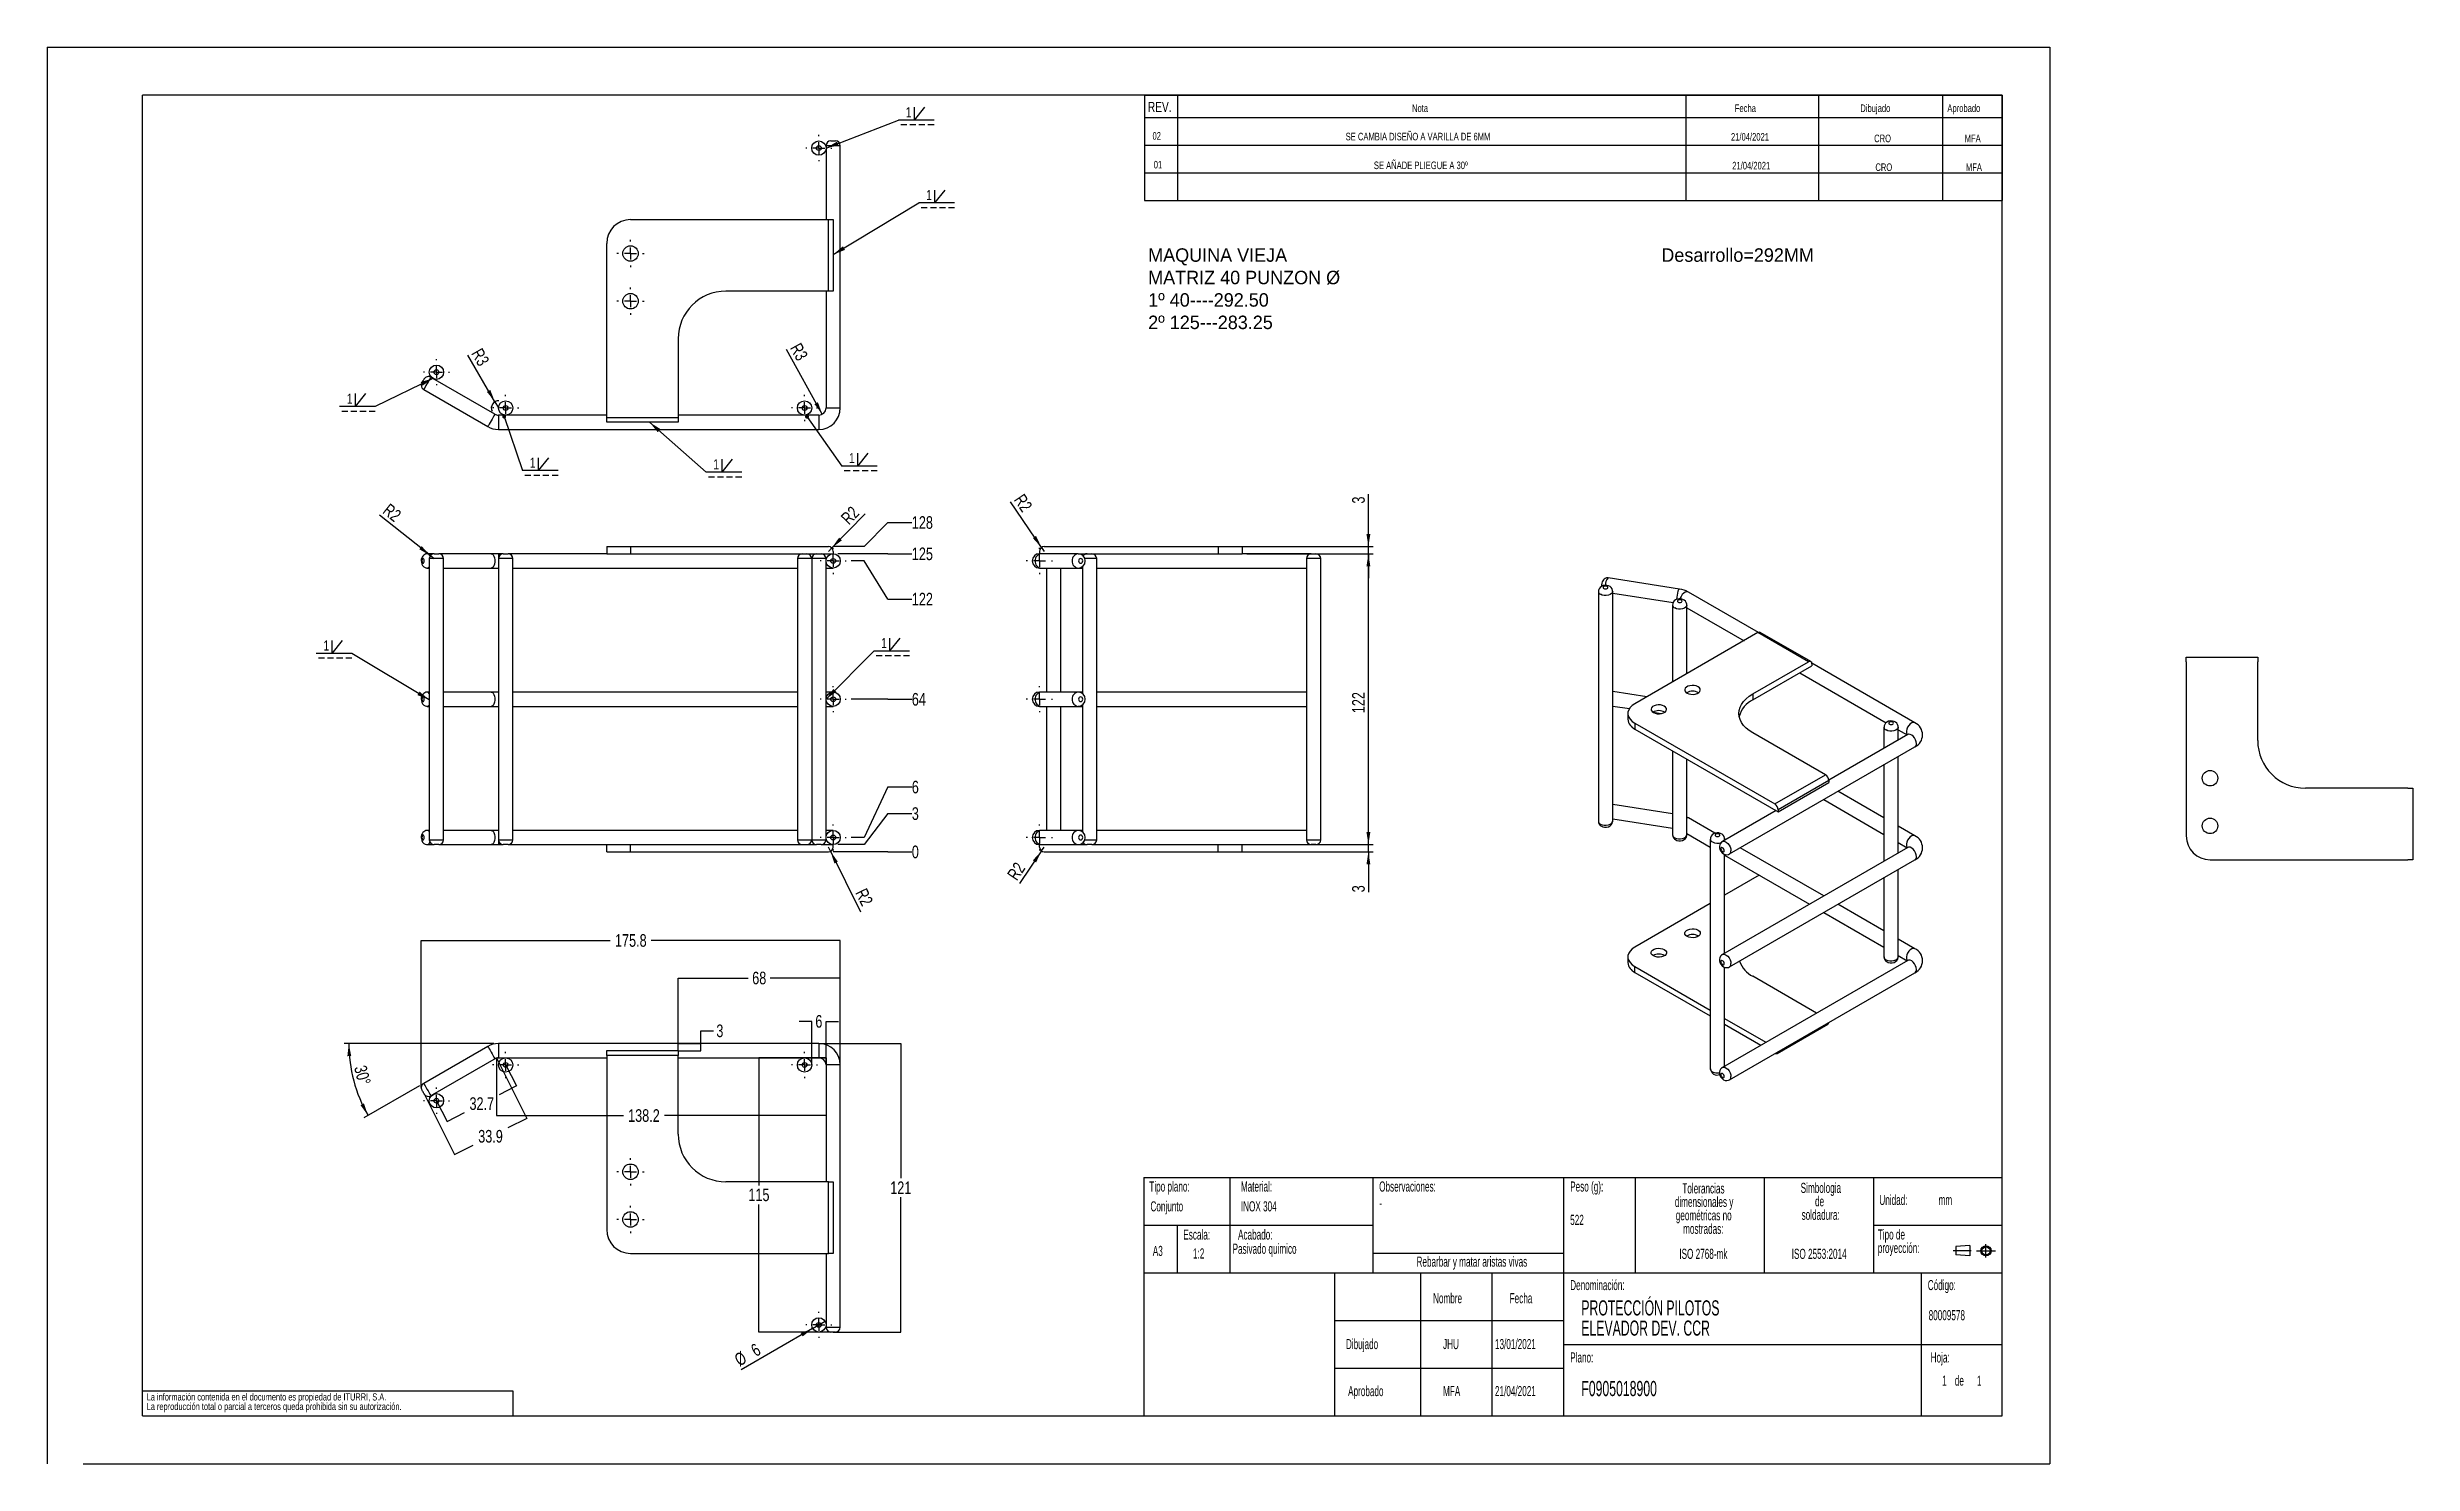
# Model space of a CAD drawing. Extents: x 0 to 992, y 0 to 594.
import ezdxf

# ---------------------------------------------------------------- set-up
doc = ezdxf.new("R2010")
doc.units = 0
doc.header["$LTSCALE"] = 2
doc.header["$PDSIZE"] = -1
doc.linetypes.add('CENTERX2', pattern=[20.32, 12.7, -2.54, 2.54, -2.54])
doc.linetypes.add('HIDDEN', pattern=[1.905, 1.27, -0.635])
doc.layers.get('0').update_dxf_attribs({"linetype": 'CONTINUOUS'})
doc.layers.get('Defpoints').update_dxf_attribs({"linetype": 'CONTINUOUS'})
doc.layers.add('FORMATO', color=7, linetype='CONTINUOUS')
doc.layers.add('SLD-0', color=7, linetype='CONTINUOUS')
doc.styles.add('SLDTEXTSTYLE0', font='TXT', dxfattribs={"width": 0.605})
doc.styles.add('SLDTEXTSTYLE1', font='TXT', dxfattribs={"width": 0.75})
doc.dimstyles.new('SLDDIMSTYLE0', dxfattribs={"dimtxt": 5.291667, "dimasz": 5.291667, "dimexe": 0, "dimexo": 0.0625, "dimgap": 1.322917, "dimtad": 0, "dimtih": 1, "dimtoh": 1, "dimdec": 0, "dimrnd": 1e-09, "dimdsep": 46, "dimtxsty": 'SLDTEXTSTYLE1', "dimblk1": 'NONE', "dimblk2": 'NONE', "dimsah": 1, "dimcen": 0.09, "dimadec": 0, "dimazin": 0, "dimtfac": 1, "dimtdec": 0, "dimtofl": 0, "dimtmove": 0, "dimatfit": 3, "dimldrblk": 'NONE', "dimfxl": 1, "dimtolj": 1, "dimtzin": 12, "dimarcsym": 0})
doc.dimstyles.new('SLDDIMSTYLE1', dxfattribs={"dimtxt": 5.291667, "dimasz": 5.291667, "dimexe": 0, "dimexo": 0.0625, "dimgap": 1.322917, "dimtad": 0, "dimtih": 1, "dimtoh": 1, "dimdec": 1, "dimrnd": 1e-09, "dimzin": 12, "dimdsep": 46, "dimtxsty": 'SLDTEXTSTYLE1', "dimblk1": 'NONE', "dimblk2": 'NONE', "dimsah": 1, "dimcen": 0.09, "dimadec": 0, "dimazin": 0, "dimtfac": 1, "dimtdec": 1, "dimtofl": 0, "dimtmove": 0, "dimatfit": 3, "dimldrblk": 'NONE', "dimfxl": 1, "dimtolj": 1, "dimtzin": 12, "dimarcsym": 0})
doc.dimstyles.new('SLDDIMSTYLE10', dxfattribs={"dimtxt": 5.291667, "dimasz": 5.291667, "dimexe": 0, "dimexo": 0.0625, "dimgap": 1.322917, "dimtad": 1, "dimdec": 1, "dimrnd": 1e-09, "dimzin": 12, "dimdsep": 46, "dimtxsty": 'SLDTEXTSTYLE1', "dimsah": 1, "dimcen": 0.09, "dimadec": 0, "dimazin": 0, "dimtfac": 1, "dimtdec": 1, "dimtofl": 0, "dimtmove": 0, "dimatfit": 3, "dimfxl": 1, "dimtolj": 1, "dimtzin": 12, "dimarcsym": 0})
doc.dimstyles.new('SLDDIMSTYLE2', dxfattribs={"dimtxt": 5.291667, "dimasz": 5.291667, "dimexe": 0, "dimexo": 0.0625, "dimgap": 1.322917, "dimtad": 1, "dimdec": 1, "dimrnd": 1e-09, "dimzin": 12, "dimdsep": 46, "dimtxsty": 'SLDTEXTSTYLE1', "dimsah": 1, "dimcen": 0, "dimadec": 0, "dimazin": 0, "dimtfac": 1, "dimtdec": 1, "dimtofl": 0, "dimtmove": 0, "dimatfit": 3, "dimfxl": 1, "dimtolj": 1, "dimtzin": 12, "dimarcsym": 0})
doc.dimstyles.new('SLDDIMSTYLE3', dxfattribs={"dimtxt": 0.18, "dimasz": 5.291667, "dimexe": 0, "dimexo": 0.0625, "dimgap": 0, "dimtad": 0, "dimtih": 1, "dimtoh": 1, "dimdec": 0, "dimrnd": 1e-09, "dimzin": 0, "dimdsep": 46, "dimtxsty": 'Standard', "dimsah": 1, "dimcen": 0.09, "dimadec": 0, "dimazin": 0, "dimtfac": 5.291667, "dimtdec": 0, "dimtofl": 0, "dimtmove": 0, "dimatfit": 3, "dimfxl": 1, "dimtolj": 1, "dimtzin": 0, "dimarcsym": 0})
doc.dimstyles.new('SLDDIMSTYLE5', dxfattribs={"dimtxt": 5.291667, "dimasz": 5.291667, "dimexe": 0, "dimexo": 0.0625, "dimgap": 1.322917, "dimtad": 1, "dimdec": 1, "dimrnd": 1e-09, "dimzin": 12, "dimdsep": 46, "dimtxsty": 'SLDTEXTSTYLE1', "dimsah": 1, "dimcen": 0, "dimadec": 0, "dimazin": 0, "dimtfac": 1, "dimtdec": 1, "dimtofl": 0, "dimtmove": 1, "dimatfit": 3, "dimfxl": 1, "dimtolj": 1, "dimtzin": 12, "dimarcsym": 0})
doc.dimstyles.new('SLDDIMSTYLE6', dxfattribs={"dimtxt": 5.291667, "dimasz": 5.291667, "dimexe": 0, "dimexo": 0.0625, "dimgap": 1.322917, "dimtad": 1, "dimdec": 1, "dimrnd": 1e-09, "dimzin": 12, "dimdsep": 46, "dimtxsty": 'SLDTEXTSTYLE1', "dimblk1": 'NONE', "dimsah": 1, "dimcen": 0, "dimadec": 0, "dimazin": 0, "dimtfac": 1, "dimtdec": 1, "dimtmove": 0, "dimatfit": 3, "dimldrblk": 'NONE', "dimfxl": 1, "dimtolj": 1, "dimtzin": 12, "dimarcsym": 0})
doc.dimstyles.new('SLDDIMSTYLE7', dxfattribs={"dimtxt": 5.291667, "dimasz": 5.291667, "dimexe": 0, "dimexo": 0.0625, "dimgap": 1.322917, "dimtad": 1, "dimdec": 4, "dimlfac": 2, "dimzin": 12, "dimdsep": 46, "dimtxsty": 'SLDTEXTSTYLE1', "dimsah": 1, "dimcen": 0.09, "dimadec": 0, "dimazin": 0, "dimtfac": 1, "dimtofl": 0, "dimtmove": 0, "dimatfit": 3, "dimfxl": 1, "dimtolj": 1, "dimtzin": 12, "dimarcsym": 0})
doc.dimstyles.new('SLDDIMSTYLE8', dxfattribs={"dimtxt": 0.18, "dimasz": 1.628205, "dimexe": 0, "dimexo": 0.0625, "dimgap": 0, "dimtad": 0, "dimtih": 1, "dimtoh": 1, "dimdec": 0, "dimrnd": 1e-09, "dimzin": 0, "dimdsep": 46, "dimtxsty": 'Standard', "dimblk1": 'DOT', "dimblk2": 'DOT', "dimsah": 1, "dimcen": 0.09, "dimadec": 0, "dimazin": 0, "dimtfac": 1.628205, "dimtdec": 0, "dimtofl": 0, "dimtmove": 0, "dimatfit": 3, "dimldrblk": 'DOT', "dimfxl": 1, "dimtolj": 1, "dimtzin": 0, "dimarcsym": 0})
doc.dimstyles.new('SLDDIMSTYLE9', dxfattribs={"dimtxt": 5.291667, "dimasz": 5.291667, "dimexe": 0, "dimexo": 0.0625, "dimgap": 1.322917, "dimtad": 1, "dimdec": 1, "dimrnd": 1e-09, "dimzin": 12, "dimdsep": 46, "dimtxsty": 'SLDTEXTSTYLE1', "dimsah": 1, "dimcen": 0.09, "dimadec": 0, "dimazin": 0, "dimtfac": 1, "dimtdec": 1, "dimtmove": 0, "dimatfit": 0, "dimfxl": 1, "dimtolj": 1, "dimtzin": 12, "dimarcsym": 0})

msp = doc.modelspace()

# ---------------------------------------------------------------- texts
at = {"char_height": 5.64444444, "attachment_point": 1}
for s, width, insert in [('MAQUINA VIEJA\\PMATRIZ 40 PUNZON Ø\\P1º 40----292.50\\P2º 125---283.25', 178.0671045, (461.783065, 509.698416)), ('Desarrollo=292MM', 123.50615409, (677.050813, 509.698416))]:
    msp.add_mtext_dynamic_manual_height_columns(s, width=width, gutter_width=28.222222, heights=[0], dxfattribs=dict(at, insert=insert))
at = {"layer": 'FORMATO', "style": 'SLDTEXTSTYLE1'}
for s, insert, char_height, attachment_point in [('REV.', (461.671393, 571.10428), 4.2333333, 1), ('Nota', (572.448767, 570.051637), 3.175, 1), ('Fecha', (707.852813, 570.051637), 3.175, 1), ('Dibujado', (760.521694, 570.051637), 3.175, 1), ('Aprobado', (797.020142, 570.051637), 3.175, 1), ('02', (465.370816, 558.423189), 3.175, 2), ('SE CAMBIA DISEÑO A VARILLA DE 6MM', (574.986295, 558.16264), 3.175, 2), ('21/04/2021', (714.227428, 558.032518), 3.175, 2), ('CRO', (769.844513, 557.380992), 3.175, 2), ('MFA', (807.648019, 557.380992), 3.175, 2), ('01', (465.886443, 546.359736), 3.175, 2), ('SE AÑADE PLIEGUE A 30º', (576.146846, 546.099187), 3.175, 2), ('21/04/2021', (714.743055, 545.969065), 3.175, 2), ('CRO', (770.36014, 545.317539), 3.175, 2), ('MFA', (808.163645, 545.317539), 3.175, 2)]:
    msp.add_mtext(s, dxfattribs=dict(at, insert=insert, char_height=char_height, attachment_point=attachment_point))
at = {"layer": 'SLD-0', "style": 'SLDTEXTSTYLE0'}
for s, insert, char_height, attachment_point in [('Tipo plano:', (462.258582, 118.361729), 4.23333333, 1), ('Conjunto', (462.754387, 110.038391), 4.2333333, 1), ('Material:', (500.659338, 118.361729), 4.2333333, 1), ('INOX 304', (500.659338, 110.038391), 4.2333333, 1), ('Observaciones:', (558.67723, 118.361729), 4.23333333, 1), ('Peso (g):', (638.806119, 118.361729), 4.2333333, 1), ('Unidad:', (768.492298, 112.741256), 4.2333333, 1), ('mm', (793.324356, 112.741256), 4.2333333, 1), ('-', (558.67723, 111.410816), 4.233333, 1), ('522', (638.806119, 104.362618), 4.2333333, 1), ('A3', (463.718698, 91.348735), 4.2333333, 1), ('Escala:', (476.52621, 98.202937), 4.2333333, 1), ('1:2', (480.580464, 90.26949), 4.2333333, 1), ('Pasivado quimico', (497.189325, 92.254764), 4.23333333, 1), ('Acabado:', (499.476554, 98.202937), 4.2333333, 1), ('ISO 2768-mk', (694.673211, 90.120035), 4.23333333, 2), ('ISO 2553:2014', (743.250774, 90.120035), 4.23333333, 2), ('Rebarbar y matar aristas vivas', (597.57098, 86.847459), 4.23333333, 2), ('Nombre', (581.275492, 71.509668), 4.2333333, 1), ('Fecha', (613.416662, 71.509668), 4.2333333, 1), ('Denominación:', (638.806119, 77.028623), 4.23333333, 1), ('Código:', (788.795879, 77.028623), 4.2333333, 1), ('80009578', (789.172772, 64.386337), 4.2333333, 1), ('Dibujado', (544.746372, 52.280617), 4.2333333, 1), ('JHU', (585.470117, 52.280618), 4.2333333, 1), ('13/01/2021', (607.257307, 52.280618), 4.2333333, 1), ('Plano:', (638.806119, 46.676535), 4.2333333, 1), ('Hoja:', (790.027835, 46.676535), 4.2333333, 1), ('Aprobado', (545.649084, 32.564717), 4.2333333, 1), ('MFA', (585.470117, 32.564717), 4.2333333, 1), ('21/04/2021', (607.257307, 32.564717), 4.2333333, 1), ('F0905018900', (643.47794, 34.693522), 6.35, 1), ('1', (794.825428, 36.949808), 4.233333, 1), ('1', (794.825428, 36.949808), 4.233333, 1), ('de', (800.155005, 36.949807), 4.2333333, 1), ('de', (800.155005, 36.949807), 4.2333333, 1), ('1', (809.461599, 36.949808), 4.233333, 1), ('1', (809.461599, 36.949808), 4.233333, 1)]:
    msp.add_mtext(s, dxfattribs=dict(at, insert=insert, char_height=char_height, attachment_point=attachment_point))

# ---------------------------------------------------------------- blocks, each defined once
blk = doc.blocks.new('BLOQUE3')
at = {"color": 7, "linetype": 'CENTERX2'}
for p, q in [((795.85, 260.11), (789.6, 260.11)), ((797.76, 260.04), (804.32, 260.04)), ((801.04, 257.69), (801.04, 262.39))]:
    blk.add_line(p, q, dxfattribs=at)
at = {"color": 7, "linetype": 'Continuous'}
for p, q in [((795.37, 261.89), (790.46, 261.54)), ((790.46, 261.54), (790.46, 258.68)), ((795.37, 258.33), (790.46, 258.68)), ((795.37, 261.89), (795.37, 258.33))]:
    blk.add_line(p, q, dxfattribs=at)
for radius in [1.78, 1.43]:
    blk.add_circle((801.04, 260.04), radius, dxfattribs=at)
blk = doc.blocks.new('SW_NOTE_0')
at = {"layer": 'SLD-0', "color": 0, "attachment_point": 2, "style": 'SLDTEXTSTYLE0'}
for s, insert, char_height in [('dimensionales y', (15.09, -0.19), 4.2333), ('Tolerancias', (14.82, 5.46), 4.2333), ('geométricas no', (14.93, -5.83), 4.2333), ('mostradas:', (14.76, -11.48), 4.233)]:
    blk.add_mtext(s, dxfattribs=dict(at, insert=insert, char_height=char_height))
blk = doc.blocks.new('SW_NOTE_0_1')
at = {"layer": 'SLD-0', "color": 0, "attachment_point": 1, "style": 'SLDTEXTSTYLE0'}
for s, insert, char_height in [('Tipo de', (0, 5.46), 4.233), ('proyección:', (0, -0.19), 4.2333)]:
    blk.add_mtext(s, dxfattribs=dict(at, insert=insert, char_height=char_height))
blk = doc.blocks.new('SW_NOTE_0_2')
at = {"layer": 'SLD-0', "color": 0, "char_height": 4.233, "attachment_point": 2, "style": 'SLDTEXTSTYLE0'}
for s, insert in [('Simbologia', (14.22, 5.46)), ('de', (13.68, -0.19)), ('soldadura:', (14.13, -5.83))]:
    blk.add_mtext(s, dxfattribs=dict(at, insert=insert))
blk = doc.blocks.new('SW_NOTE_0_3')
at = {"layer": 'SLD-0', "color": 0, "char_height": 3, "attachment_point": 1, "style": 'SLDTEXTSTYLE1'}
for s, insert in [('La información contenida en el documento es propiedad de ITURRI, S.A.', (0, 3.86)), ('La reproducción total o parcial a terceros queda prohibida sin su autorización.', (0, -0.14))]:
    blk.add_mtext(s, dxfattribs=dict(at, insert=insert))
blk = doc.blocks.new('SW_NOTE_0_4')
at = {"layer": 'SLD-0', "color": 0, "char_height": 6.35, "attachment_point": 1, "style": 'SLDTEXTSTYLE0'}
for s, insert in [('PROTECCIÓN PILOTOS', (0, 8.19)), ('ELEVADOR DEV. CCR', (0, -0.28))]:
    blk.add_mtext(s, dxfattribs=dict(at, insert=insert))
blk = doc.blocks.new('_D')
at = {"layer": 'FORMATO', "transparency": 16777216}
for p, q in [((342.64, 256.61), (329.64, 256.61)), ((352.64, 256.61), (342.64, 256.61)), ((352.64, 256.61), (362.64, 256.61))]:
    blk.add_line(p, q, dxfattribs=at)
at = {"layer": 'FORMATO', "transparency": 16777216, "insert": (362.64, 259.22), "char_height": 5.29, "attachment_point": 1, "style": 'SLDTEXTSTYLE1'}
blk.add_mtext('0', dxfattribs=at)
blk = doc.blocks.new('_NONE')
blk = doc.blocks.new('_D_1')
at = {"layer": 'FORMATO', "color": 7, "transparency": 16777216}
for p, q in [((352.64, 272.68), (342.64, 259.61)), ((352.64, 272.68), (362.64, 272.68)), ((342.64, 259.61), (331.64, 259.61))]:
    blk.add_line(p, q, dxfattribs=at)
at = {"layer": 'FORMATO', "color": 7, "transparency": 16777216, "insert": (362.64, 275.29), "char_height": 5.29, "attachment_point": 1, "style": 'SLDTEXTSTYLE1'}
blk.add_mtext('3', dxfattribs=at)
blk = doc.blocks.new('_D_2')
at = {"layer": 'FORMATO', "color": 7, "transparency": 16777216}
for p, q in [((352.64, 283.79), (342.64, 262.61)), ((352.64, 283.79), (362.64, 283.79)), ((342.64, 262.61), (337.14, 262.61))]:
    blk.add_line(p, q, dxfattribs=at)
at = {"layer": 'FORMATO', "color": 7, "transparency": 16777216, "insert": (362.64, 286.41), "char_height": 5.29, "attachment_point": 1, "style": 'SLDTEXTSTYLE1'}
blk.add_mtext('6', dxfattribs=at)
blk = doc.blocks.new('_D_3')
at = {"layer": 'FORMATO', "color": 7, "transparency": 16777216}
for p, q in [((342.64, 320.61), (337.14, 320.61)), ((352.64, 320.61), (342.64, 320.61)), ((352.64, 320.61), (362.64, 320.61))]:
    blk.add_line(p, q, dxfattribs=at)
at = {"layer": 'FORMATO', "color": 7, "transparency": 16777216, "insert": (362.64, 323.22), "char_height": 5.292, "attachment_point": 1, "style": 'SLDTEXTSTYLE1'}
blk.add_mtext('64', dxfattribs=at)
blk = doc.blocks.new('_D_4')
at = {"layer": 'FORMATO', "color": 7, "transparency": 16777216}
for p, q in [((342.64, 378.61), (337.14, 378.61)), ((352.64, 362.61), (342.64, 378.61)), ((352.64, 362.61), (362.64, 362.61))]:
    blk.add_line(p, q, dxfattribs=at)
at = {"layer": 'FORMATO', "color": 7, "transparency": 16777216, "insert": (362.64, 365.22), "char_height": 5.292, "attachment_point": 1, "style": 'SLDTEXTSTYLE1'}
blk.add_mtext('122', dxfattribs=at)
blk = doc.blocks.new('_D_5')
at = {"layer": 'FORMATO', "color": 7, "transparency": 16777216}
for p, q in [((342.64, 381.61), (331.64, 381.61)), ((352.64, 381.61), (342.64, 381.61)), ((352.64, 381.61), (362.64, 381.61))]:
    blk.add_line(p, q, dxfattribs=at)
at = {"layer": 'FORMATO', "color": 7, "transparency": 16777216, "insert": (362.64, 384.22), "char_height": 5.292, "attachment_point": 1, "style": 'SLDTEXTSTYLE1'}
blk.add_mtext('125', dxfattribs=at)
blk = doc.blocks.new('_D_6')
at = {"layer": 'FORMATO', "color": 7, "transparency": 16777216}
for p, q in [((352.64, 394.75), (342.64, 384.61)), ((352.64, 394.75), (362.64, 394.75)), ((342.64, 384.61), (329.64, 384.61))]:
    blk.add_line(p, q, dxfattribs=at)
at = {"layer": 'FORMATO', "color": 7, "transparency": 16777216, "insert": (362.64, 397.36), "char_height": 5.292, "attachment_point": 1, "style": 'SLDTEXTSTYLE1'}
blk.add_mtext('128', dxfattribs=at)
blk = doc.blocks.new('_D_7')
at = {"layer": 'FORMATO', "color": 7, "transparency": 16777216}
for q in [(139.4, 397.73), (162.24, 379.61)]:
    blk.add_line((160.67, 380.85), q, dxfattribs=at)
blk.add_solid([(160.67, 380.85), (157.03, 384.78), (156.02, 383.5)], dxfattribs=at)
at = {"layer": 'FORMATO', "color": 7, "transparency": 16777216, "insert": (143.6, 403.03), "char_height": 5.292, "attachment_point": 1, "rotation": 321.5767, "style": 'SLDTEXTSTYLE1'}
blk.add_mtext('R2', dxfattribs=at)
blk = doc.blocks.new('_D_8')
at = {"layer": 'FORMATO', "color": 7, "transparency": 16777216}
for q in [(327.64, 258.61), (341.15, 231.46)]:
    blk.add_line((328.53, 256.82), q, dxfattribs=at)
blk.add_solid([(328.53, 256.82), (330.16, 251.72), (331.62, 252.44)], dxfattribs=at)
at = {"layer": 'FORMATO', "color": 7, "transparency": 16777216, "insert": (343.56, 241.81), "char_height": 5.292, "attachment_point": 1, "rotation": 296.46027, "style": 'SLDTEXTSTYLE1'}
blk.add_mtext('R2', dxfattribs=at)
blk = doc.blocks.new('_D_9')
at = {"layer": 'FORMATO', "color": 7, "transparency": 16777216}
for q in [(343, 398.29), (327.64, 382.61)]:
    blk.add_line((329.04, 384.04), q, dxfattribs=at)
blk.add_solid([(329.04, 384.04), (333.33, 387.25), (332.16, 388.39)], dxfattribs=at)
at = {"layer": 'FORMATO', "color": 7, "transparency": 16777216, "insert": (332.47, 397.13), "char_height": 5.292, "attachment_point": 1, "rotation": 45.59007, "style": 'SLDTEXTSTYLE1'}
blk.add_mtext('R2', dxfattribs=at)
blk = doc.blocks.new('SW_CENTERMARKSYMBOL_0')
at = {"layer": 'FORMATO', "color": 0}
for p, q in [((-5, 0), (-5.5, 0)), ((0, 0), (-2.5, 0)), ((0, 5), (0, 5.5)), ((0, 0), (0, 2.5)), ((0, 0), (0, -2.5)), ((0, 0), (2.5, 0)), ((5, 0), (5.5, 0)), ((0, -5), (0, -5.5))]:
    blk.add_line(p, q, dxfattribs=at)
blk = doc.blocks.new('SW_CENTERMARKSYMBOL_1')
at = {"layer": 'FORMATO', "color": 0}
for p, q in [((-5, 0), (-5.5, 0)), ((0, 0), (-2.5, 0)), ((0, 5), (0, 5.5)), ((0, 0), (0, 2.5)), ((0, 0), (0, -2.5)), ((0, 0), (2.5, 0)), ((5, 0), (5.5, 0)), ((0, -5), (0, -5.5))]:
    blk.add_line(p, q, dxfattribs=at)
blk = doc.blocks.new('SW_CENTERMARKSYMBOL_2')
at = {"layer": 'FORMATO', "color": 0}
for p, q in [((-5, 0), (-5.5, 0)), ((0, 0), (-2.5, 0)), ((0, 5), (0, 5.5)), ((0, 0), (0, 2.5)), ((0, 0), (0, -2.5)), ((0, 0), (2.5, 0)), ((5, 0), (5.5, 0)), ((0, -5), (0, -5.5))]:
    blk.add_line(p, q, dxfattribs=at)
blk = doc.blocks.new('SW_SYMBOL_WELD_BUSB')
at = {"layer": 'FORMATO', "color": 0}
for q in [(400, 2000), (2000, 2000)]:
    blk.add_line((400, 0), q, dxfattribs=at)
blk = doc.blocks.new('SW_WELDSYMBOL_0')
at = {"layer": 'FORMATO', "color": 0}
blk.add_line((0, 0), (-14.93, 0), dxfattribs=at)
at = {"layer": 'FORMATO', "color": 0, "linetype": 'HIDDEN'}
blk.add_line((0, -2), (-14.93, -2), dxfattribs=at)
at = {"layer": 'FORMATO', "color": 0, "xscale": 0.0027037109375, "yscale": 0.0027037109375, "zscale": 0.0027037109375}
blk.add_blockref('SW_SYMBOL_WELD_BUSB', (-9.32, 0.02), dxfattribs=at)
at = {"layer": 'FORMATO', "color": 0, "insert": (-11.86, 5.46), "char_height": 4.23, "attachment_point": 1, "style": 'SLDTEXTSTYLE1'}
blk.add_mtext('1', dxfattribs=at)
blk = doc.blocks.new('SW_WELDSYMBOL_1')
at = {"layer": 'FORMATO', "color": 0}
blk.add_line((14.93, 0), (0, 0), dxfattribs=at)
at = {"layer": 'FORMATO', "color": 0, "linetype": 'HIDDEN'}
blk.add_line((14.93, -2), (0, -2), dxfattribs=at)
at = {"layer": 'FORMATO', "color": 0, "xscale": 0.0027037109375, "yscale": 0.0027037109375, "zscale": 0.0027037109375}
blk.add_blockref('SW_SYMBOL_WELD_BUSB', (5.61, 0.02), dxfattribs=at)
at = {"layer": 'FORMATO', "color": 0, "insert": (3.07, 5.46), "char_height": 4.23, "attachment_point": 1, "style": 'SLDTEXTSTYLE1'}
blk.add_mtext('1', dxfattribs=at)
blk = doc.blocks.new('_D_33')
at = {"layer": 'FORMATO', "color": 7, "transparency": 16777216}
for q in [(326.24, 59.71), (291.05, 39.39)]:
    blk.add_line((321.04, 56.71), q, dxfattribs=at)
blk.add_solid([(321.04, 56.71), (316.05, 54.77), (316.87, 53.36)], dxfattribs=at)
at = {"layer": 'FORMATO', "color": 7, "transparency": 16777216, "attachment_point": 1, "rotation": 30, "style": 'SLDTEXTSTYLE1'}
for s, insert, char_height in [('6', (294.57, 49.26), 5.29), ('%%c', (287.66, 45.27), 5.292)]:
    blk.add_mtext(s, dxfattribs=dict(at, insert=insert, char_height=char_height))
blk = doc.blocks.new('_D_34')
at = {"layer": 'FORMATO', "color": 7, "transparency": 16777216}
for p, q in [((187.25, 176.21), (124.46, 176.21)), ((156.14, 158.49), (132.81, 145.02))]:
    blk.add_line(p, q, dxfattribs=at)
blk.add_arc((186.84, 176.21), 60.38, 180, 210, dxfattribs=at)
for points in [[(126.46, 176.21), (125.87, 170.89), (127.5, 170.96)], [(134.55, 146.02), (132.83, 151.09), (131.38, 150.34)]]:
    blk.add_solid(points, dxfattribs=at)
at = {"layer": 'FORMATO', "color": 7, "transparency": 16777216, "insert": (133.73, 167.49), "char_height": 5.292, "attachment_point": 1, "rotation": 285, "style": 'SLDTEXTSTYLE1'}
blk.add_mtext('30°', dxfattribs=at)
blk = doc.blocks.new('SW_CENTERMARKSYMBOL_3')
at = {"layer": 'FORMATO', "color": 0}
for p, q in [((-5, 0), (-5.75, 0)), ((0, 0), (-2.5, 0)), ((0, 5), (0, 5.75)), ((0, 0), (0, 2.5)), ((0, 0), (0, -2.5)), ((0, 0), (2.5, 0)), ((5, 0), (5.75, 0)), ((0, -5), (0, -5.75))]:
    blk.add_line(p, q, dxfattribs=at)
blk = doc.blocks.new('SW_CENTERMARKSYMBOL_4')
at = {"layer": 'FORMATO', "color": 0}
for p, q in [((-5, 0), (-5.75, 0)), ((0, 0), (-2.5, 0)), ((0, 5), (0, 5.75)), ((0, 0), (0, 2.5)), ((0, 0), (0, -2.5)), ((0, 0), (2.5, 0)), ((5, 0), (5.75, 0)), ((0, -5), (0, -5.75))]:
    blk.add_line(p, q, dxfattribs=at)
blk = doc.blocks.new('SW_CENTERMARKSYMBOL_5')
at = {"layer": 'FORMATO', "color": 0}
for p, q in [((-5, 0), (-5.5, 0)), ((0, 0), (-2.5, 0)), ((0, 5), (0, 5.5)), ((0, 0), (0, 2.5)), ((0, 0), (0, -2.5)), ((0, 0), (2.5, 0)), ((5, 0), (5.5, 0)), ((0, -5), (0, -5.5))]:
    blk.add_line(p, q, dxfattribs=at)
blk = doc.blocks.new('SW_CENTERMARKSYMBOL_6')
at = {"layer": 'FORMATO', "color": 0}
for p, q in [((-5, 0), (-5.5, 0)), ((0, 0), (-2.5, 0)), ((0, 5), (0, 5.5)), ((0, 0), (0, 2.5)), ((0, 0), (0, -2.5)), ((0, 0), (2.5, 0)), ((5, 0), (5.5, 0)), ((0, -5), (0, -5.5))]:
    blk.add_line(p, q, dxfattribs=at)
blk = doc.blocks.new('SW_CENTERMARKSYMBOL_7')
at = {"layer": 'FORMATO', "color": 0}
for p, q in [((-5, 0), (-5.5, 0)), ((0, 0), (-2.5, 0)), ((0, 5), (0, 5.5)), ((0, 0), (0, 2.5)), ((0, 0), (0, -2.5)), ((0, 0), (2.5, 0)), ((5, 0), (5.5, 0)), ((0, -5), (0, -5.5))]:
    blk.add_line(p, q, dxfattribs=at)
blk = doc.blocks.new('SW_CENTERMARKSYMBOL_8')
at = {"layer": 'FORMATO', "color": 0}
for p, q in [((-5, 0), (-5.5, 0)), ((0, 0), (-2.5, 0)), ((0, 5), (0, 5.5)), ((0, 0), (0, 2.5)), ((0, 0), (0, -2.5)), ((0, 0), (2.5, 0)), ((5, 0), (5.5, 0)), ((0, -5), (0, -5.5))]:
    blk.add_line(p, q, dxfattribs=at)
blk = doc.blocks.new('_D_35')
at = {"layer": 'FORMATO', "color": 7, "transparency": 16777216}
blk.add_line((325.09, 440.11), (310.04, 467.23), dxfattribs=at)
blk.add_solid([(325.09, 440.11), (323.24, 445.14), (321.81, 444.35)], dxfattribs=at)
at = {"layer": 'FORMATO', "color": 7, "transparency": 16777216, "insert": (316.01, 470.53), "char_height": 5.292, "attachment_point": 1, "rotation": 298.91914, "style": 'SLDTEXTSTYLE1'}
blk.add_mtext('R3', dxfattribs=at)
blk = doc.blocks.new('_D_36')
at = {"layer": 'FORMATO', "color": 7, "transparency": 16777216}
for q in [(176.43, 464.95), (189.25, 442.74)]:
    blk.add_line((187.75, 445.34), q, dxfattribs=at)
blk.add_arc((189.25, 442.74), 3, 86.30993, 206.30993, dxfattribs=at)
blk.add_solid([(187.75, 445.34), (185.81, 450.33), (184.4, 449.51)], dxfattribs=at)
at = {"layer": 'FORMATO', "color": 7, "transparency": 16777216, "insert": (182.27, 468.32), "char_height": 5.292, "attachment_point": 1, "rotation": 300, "style": 'SLDTEXTSTYLE1'}
blk.add_mtext('R3', dxfattribs=at)
blk = doc.blocks.new('SW_CENTERMARKSYMBOL_9')
at = {"layer": 'FORMATO', "color": 0}
for p, q in [((-5, 0), (-5.75, 0)), ((0, 0), (-2.5, 0)), ((0, 5), (0, 5.75)), ((0, 0), (0, 2.5)), ((0, 0), (0, -2.5)), ((0, 0), (2.5, 0)), ((5, 0), (5.75, 0)), ((0, -5), (0, -5.75))]:
    blk.add_line(p, q, dxfattribs=at)
blk = doc.blocks.new('SW_CENTERMARKSYMBOL_10')
at = {"layer": 'FORMATO', "color": 0}
for p, q in [((-5, 0), (-5.75, 0)), ((0, 0), (-2.5, 0)), ((0, 5), (0, 5.75)), ((0, 0), (0, 2.5)), ((0, 0), (0, -2.5)), ((0, 0), (2.5, 0)), ((5, 0), (5.75, 0)), ((0, -5), (0, -5.75))]:
    blk.add_line(p, q, dxfattribs=at)
blk = doc.blocks.new('SW_CENTERMARKSYMBOL_11')
at = {"layer": 'FORMATO', "color": 0}
for p, q in [((-5, 0), (-5.5, 0)), ((0, 0), (-2.5, 0)), ((0, 5), (0, 5.5)), ((0, 0), (0, 2.5)), ((0, 0), (0, -2.5)), ((0, 0), (2.5, 0)), ((5, 0), (5.5, 0)), ((0, -5), (0, -5.5))]:
    blk.add_line(p, q, dxfattribs=at)
blk = doc.blocks.new('SW_CENTERMARKSYMBOL_12')
at = {"layer": 'FORMATO', "color": 0}
for p, q in [((-5, 0), (-5.5, 0)), ((0, 0), (-2.5, 0)), ((0, 5), (0, 5.5)), ((0, 0), (0, 2.5)), ((0, 0), (0, -2.5)), ((0, 0), (2.5, 0)), ((5, 0), (5.5, 0)), ((0, -5), (0, -5.5))]:
    blk.add_line(p, q, dxfattribs=at)
blk = doc.blocks.new('SW_CENTERMARKSYMBOL_13')
at = {"layer": 'FORMATO', "color": 0}
for p, q in [((-5, 0), (-5.5, 0)), ((0, 0), (-2.5, 0)), ((0, 5), (0, 5.5)), ((0, 0), (0, 2.5)), ((0, 0), (0, -2.5)), ((0, 0), (2.5, 0)), ((5, 0), (5.5, 0)), ((0, -5), (0, -5.5))]:
    blk.add_line(p, q, dxfattribs=at)
blk = doc.blocks.new('SW_CENTERMARKSYMBOL_14')
at = {"layer": 'FORMATO', "color": 0}
for p, q in [((-5, 0), (-5.5, 0)), ((0, 0), (-2.5, 0)), ((0, 5), (0, 5.5)), ((0, 0), (0, 2.5)), ((0, 0), (0, -2.5)), ((0, 0), (2.5, 0)), ((5, 0), (5.5, 0)), ((0, -5), (0, -5.5))]:
    blk.add_line(p, q, dxfattribs=at)
blk = doc.blocks.new('SW_WELDSYMBOL_8')
at = {"layer": 'FORMATO', "color": 0}
blk.add_line((14.93, 0), (0, 0), dxfattribs=at)
at = {"layer": 'FORMATO', "color": 0, "linetype": 'HIDDEN'}
blk.add_line((14.93, -2), (0, -2), dxfattribs=at)
at = {"layer": 'FORMATO', "color": 0, "xscale": 0.0027037109375, "yscale": 0.0027037109375, "zscale": 0.0027037109375}
blk.add_blockref('SW_SYMBOL_WELD_BUSB', (5.61, 0.02), dxfattribs=at)
at = {"layer": 'FORMATO', "color": 0, "insert": (3.07, 5.46), "char_height": 4.23, "attachment_point": 1, "style": 'SLDTEXTSTYLE1'}
blk.add_mtext('1', dxfattribs=at)
blk = doc.blocks.new('SW_WELDSYMBOL_9')
at = {"layer": 'FORMATO', "color": 0}
blk.add_line((14.93, 0), (0, 0), dxfattribs=at)
at = {"layer": 'FORMATO', "color": 0, "linetype": 'HIDDEN'}
blk.add_line((14.93, -2), (0, -2), dxfattribs=at)
at = {"layer": 'FORMATO', "color": 0, "xscale": 0.0027037109375, "yscale": 0.0027037109375, "zscale": 0.0027037109375}
blk.add_blockref('SW_SYMBOL_WELD_BUSB', (5.61, 0.02), dxfattribs=at)
at = {"layer": 'FORMATO', "color": 0, "insert": (3.07, 5.46), "char_height": 4.23, "attachment_point": 1, "style": 'SLDTEXTSTYLE1'}
blk.add_mtext('1', dxfattribs=at)
blk = doc.blocks.new('SW_WELDSYMBOL_10')
at = {"layer": 'FORMATO', "color": 0}
blk.add_line((14.93, 0), (0, 0), dxfattribs=at)
at = {"layer": 'FORMATO', "color": 0, "linetype": 'HIDDEN'}
blk.add_line((14.93, -2), (0, -2), dxfattribs=at)
at = {"layer": 'FORMATO', "color": 0, "xscale": 0.0027037109375, "yscale": 0.0027037109375, "zscale": 0.0027037109375}
blk.add_blockref('SW_SYMBOL_WELD_BUSB', (5.61, 0.02), dxfattribs=at)
at = {"layer": 'FORMATO', "color": 0, "insert": (3.07, 5.46), "char_height": 4.23, "attachment_point": 1, "style": 'SLDTEXTSTYLE1'}
blk.add_mtext('1', dxfattribs=at)
blk = doc.blocks.new('SW_WELDSYMBOL_11')
at = {"layer": 'FORMATO', "color": 0}
blk.add_line((14.93, 0), (0, 0), dxfattribs=at)
at = {"layer": 'FORMATO', "color": 0, "linetype": 'HIDDEN'}
blk.add_line((14.93, -2), (0, -2), dxfattribs=at)
at = {"layer": 'FORMATO', "color": 0, "xscale": 0.0027037109375, "yscale": 0.0027037109375, "zscale": 0.0027037109375}
blk.add_blockref('SW_SYMBOL_WELD_BUSB', (5.61, 0.02), dxfattribs=at)
at = {"layer": 'FORMATO', "color": 0, "insert": (3.07, 5.46), "char_height": 4.23, "attachment_point": 1, "style": 'SLDTEXTSTYLE1'}
blk.add_mtext('1', dxfattribs=at)
blk = doc.blocks.new('_DOT')
at = {"color": 0, "linetype": 'ByBlock'}
blk.add_line((-0.5, 0), (-1, 0), dxfattribs=at)
at = {"color": 0, "linetype": 'ByBlock', "const_width": 0.5}
blk.add_lwpolyline([(-0.25, 0, 1), (0.25, 0, 1)], format="xyb", close=True, dxfattribs=at)
blk = doc.blocks.new('SW_WELDSYMBOL_12')
at = {"layer": 'FORMATO', "color": 0}
blk.add_line((14.93, 0), (0, 0), dxfattribs=at)
at = {"layer": 'FORMATO', "color": 0, "linetype": 'HIDDEN'}
blk.add_line((14.93, -2), (0, -2), dxfattribs=at)
at = {"layer": 'FORMATO', "color": 0, "xscale": 0.0027037109375, "yscale": 0.0027037109375, "zscale": 0.0027037109375}
blk.add_blockref('SW_SYMBOL_WELD_BUSB', (5.61, 0.02), dxfattribs=at)
at = {"layer": 'FORMATO', "color": 0, "insert": (3.07, 5.46), "char_height": 4.23, "attachment_point": 1, "style": 'SLDTEXTSTYLE1'}
blk.add_mtext('1', dxfattribs=at)
blk = doc.blocks.new('SW_WELDSYMBOL_13')
at = {"layer": 'FORMATO', "color": 0}
blk.add_line((0, 0), (-14.93, 0), dxfattribs=at)
at = {"layer": 'FORMATO', "color": 0, "linetype": 'HIDDEN'}
blk.add_line((0, -2), (-14.93, -2), dxfattribs=at)
at = {"layer": 'FORMATO', "color": 0, "xscale": 0.0027037109375, "yscale": 0.0027037109375, "zscale": 0.0027037109375}
blk.add_blockref('SW_SYMBOL_WELD_BUSB', (-9.32, 0.02), dxfattribs=at)
at = {"layer": 'FORMATO', "color": 0, "insert": (-11.86, 5.46), "char_height": 4.23, "attachment_point": 1, "style": 'SLDTEXTSTYLE1'}
blk.add_mtext('1', dxfattribs=at)
blk = doc.blocks.new('_D_37')
at = {"layer": 'FORMATO', "color": 7, "transparency": 16777216}
for p, q in [((554.16, 384.61), (554.16, 406.56)), ((493.16, 384.61), (556.16, 384.61)), ((503.16, 381.61), (556.16, 381.61)), ((554.16, 381.61), (554.16, 384.61)), ((554.16, 381.61), (554.16, 371.43))]:
    blk.add_line(p, q, dxfattribs=at)
for points in [[(554.16, 384.61), (554.98, 389.9), (553.35, 389.9)], [(554.16, 381.61), (553.35, 376.31), (554.98, 376.31)]]:
    blk.add_solid(points, dxfattribs=at)
at = {"layer": 'FORMATO', "color": 7, "transparency": 16777216, "insert": (547.34, 402.65), "char_height": 5.29, "attachment_point": 1, "rotation": 90, "style": 'SLDTEXTSTYLE1'}
blk.add_mtext('3', dxfattribs=at)
blk = doc.blocks.new('_D_38')
at = {"layer": 'FORMATO', "color": 7, "transparency": 16777216}
for p, q in [((554.16, 259.61), (554.16, 269.78)), ((503.16, 259.61), (556.16, 259.61)), ((554.16, 256.61), (554.16, 259.61)), ((493.16, 256.61), (556.16, 256.61)), ((554.16, 256.61), (554.16, 239.63))]:
    blk.add_line(p, q, dxfattribs=at)
for points in [[(554.16, 259.61), (554.98, 264.9), (553.35, 264.9)], [(554.16, 256.61), (553.35, 251.31), (554.98, 251.31)]]:
    blk.add_solid(points, dxfattribs=at)
at = {"layer": 'FORMATO', "color": 7, "transparency": 16777216, "insert": (547.34, 239.63), "char_height": 5.29, "attachment_point": 1, "rotation": 90, "style": 'SLDTEXTSTYLE1'}
blk.add_mtext('3', dxfattribs=at)
blk = doc.blocks.new('_D_39')
at = {"layer": 'FORMATO', "color": 7, "transparency": 16777216}
for p, q in [((503.16, 381.61), (556.16, 381.61)), ((554.16, 259.61), (554.16, 381.61)), ((503.16, 259.61), (556.16, 259.61))]:
    blk.add_line(p, q, dxfattribs=at)
for points in [[(554.16, 381.61), (553.35, 376.31), (554.98, 376.31)], [(554.16, 259.61), (554.98, 264.9), (553.35, 264.9)]]:
    blk.add_solid(points, dxfattribs=at)
at = {"layer": 'FORMATO', "color": 7, "transparency": 16777216, "insert": (547.34, 314.74), "char_height": 5.292, "attachment_point": 1, "rotation": 90, "style": 'SLDTEXTSTYLE1'}
blk.add_mtext('122', dxfattribs=at)
blk = doc.blocks.new('_D_40')
at = {"layer": 'FORMATO', "color": 7, "transparency": 16777216}
for q in [(404.07, 403.42), (418.16, 382.61)]:
    blk.add_line((417.04, 384.26), q, dxfattribs=at)
blk.add_solid([(417.04, 384.26), (414.75, 389.1), (413.4, 388.19)], dxfattribs=at)
at = {"layer": 'FORMATO', "color": 7, "transparency": 16777216, "insert": (409.65, 407.2), "char_height": 5.292, "attachment_point": 1, "rotation": 304.09855, "style": 'SLDTEXTSTYLE1'}
blk.add_mtext('R2', dxfattribs=at)
blk = doc.blocks.new('_D_41')
at = {"layer": 'FORMATO', "color": 7, "transparency": 16777216}
for q in [(418.16, 258.61), (407.85, 243.37)]:
    blk.add_line((417.04, 256.95), q, dxfattribs=at)
blk.add_solid([(417.04, 256.95), (413.4, 253.03), (414.75, 252.11)], dxfattribs=at)
at = {"layer": 'FORMATO', "color": 7, "transparency": 16777216, "insert": (402.33, 247.11), "char_height": 5.292, "attachment_point": 1, "rotation": 55.90079, "style": 'SLDTEXTSTYLE1'}
blk.add_mtext('R2', dxfattribs=at)
blk = doc.blocks.new('SW_CENTERMARKSYMBOL_15')
at = {"layer": 'FORMATO', "color": 0}
for p, q in [((-5, 0), (-5.5, 0)), ((0, 0), (-2.5, 0)), ((0, 5), (0, 5.5)), ((0, 0), (0, 2.5)), ((0, 0), (0, -2.5)), ((0, 0), (2.5, 0)), ((5, 0), (5.5, 0)), ((0, -5), (0, -5.5))]:
    blk.add_line(p, q, dxfattribs=at)
blk = doc.blocks.new('SW_CENTERMARKSYMBOL_16')
at = {"layer": 'FORMATO', "color": 0}
for p, q in [((-5, 0), (-5.5, 0)), ((0, 0), (-2.5, 0)), ((0, 5), (0, 5.5)), ((0, 0), (0, 2.5)), ((0, 0), (0, -2.5)), ((0, 0), (2.5, 0)), ((5, 0), (5.5, 0)), ((0, -5), (0, -5.5))]:
    blk.add_line(p, q, dxfattribs=at)
blk = doc.blocks.new('SW_CENTERMARKSYMBOL_17')
at = {"layer": 'FORMATO', "color": 0}
for p, q in [((-5, 0), (-5.5, 0)), ((0, 0), (-2.5, 0)), ((0, 5), (0, 5.5)), ((0, 0), (0, 2.5)), ((0, 0), (0, -2.5)), ((0, 0), (2.5, 0)), ((5, 0), (5.5, 0)), ((0, -5), (0, -5.5))]:
    blk.add_line(p, q, dxfattribs=at)
blk = doc.blocks.new('*D84')
at = {"layer": 'Defpoints', "color": 0, "transparency": 16777216}
for p in [(188.45, 170.21), (158.1, 155.09), (170.75, 129.71)]:
    blk.add_point(p, dxfattribs=at)
at = {"layer": 'FORMATO', "color": 0, "lineweight": -2, "transparency": 16777216}
for p, q in [((188.47, 170.16), (201.1, 144.83)), ((158.13, 155.04), (170.75, 129.71)), ((201.1, 144.83), (193.2, 140.9)), ((170.75, 129.71), (178.65, 133.64))]:
    blk.add_line(p, q, dxfattribs=at)
at = {"layer": 'FORMATO', "color": 0, "transparency": 16777216, "insert": (185.92, 137.27), "char_height": 5.292, "attachment_point": 5, "style": 'SLDTEXTSTYLE1'}
blk.add_mtext('\\A1;33.9', dxfattribs=at)
blk = doc.blocks.new('*D85')
at = {"layer": 'Defpoints', "color": 0, "transparency": 16777216}
for p in [(188.45, 170.21), (326.64, 170.21), (326.64, 145.96)]:
    blk.add_point(p, dxfattribs=at)
at = {"layer": 'FORMATO', "color": 0, "lineweight": -2, "transparency": 16777216}
for p, q in [((188.45, 170.15), (188.45, 145.96)), ((326.64, 170.15), (326.64, 145.96)), ((188.45, 145.96), (241.67, 145.96)), ((326.64, 145.96), (258.87, 145.96))]:
    blk.add_line(p, q, dxfattribs=at)
at = {"layer": 'FORMATO', "color": 0, "transparency": 16777216, "insert": (250.27, 145.96), "char_height": 5.292, "attachment_point": 5, "style": 'SLDTEXTSTYLE1'}
blk.add_mtext('\\A1;138.2', dxfattribs=at)
blk = doc.blocks.new('*D87')
at = {"layer": 'Defpoints', "color": 0, "transparency": 16777216}
for p in [(264.64, 176.21), (264.64, 173.21), (274.19, 176.21)]:
    blk.add_point(p, dxfattribs=at)
at = {"layer": 'FORMATO', "color": 0, "lineweight": -2, "transparency": 16777216}
for p, q in [((274.19, 176.21), (274.19, 181.5)), ((274.19, 181.5), (279.48, 181.5)), ((264.7, 176.21), (274.19, 176.21)), ((264.7, 173.21), (274.19, 173.21)), ((274.19, 173.21), (274.19, 176.21))]:
    blk.add_line(p, q, dxfattribs=at)
at = {"layer": 'FORMATO', "color": 0, "transparency": 16777216, "insert": (282.12, 181.5), "char_height": 5.292, "attachment_point": 5, "style": 'SLDTEXTSTYLE1'}
blk.add_mtext('\\A1;3', dxfattribs=at)
blk = doc.blocks.new('*D88')
at = {"layer": 'Defpoints', "color": 0, "transparency": 16777216}
for p in [(332.64, 203.65), (264.64, 173.21), (332.64, 167.21)]:
    blk.add_point(p, dxfattribs=at)
at = {"layer": 'FORMATO', "color": 0, "lineweight": -2, "transparency": 16777216}
for p, q in [((264.64, 173.28), (264.64, 203.65)), ((264.64, 203.65), (294.01, 203.65)), ((332.64, 203.65), (303.27, 203.65)), ((332.64, 167.28), (332.64, 203.65))]:
    blk.add_line(p, q, dxfattribs=at)
at = {"layer": 'FORMATO', "color": 0, "transparency": 16777216, "insert": (298.64, 203.65), "char_height": 5.292, "attachment_point": 5, "style": 'SLDTEXTSTYLE1'}
blk.add_mtext('\\A1;68', dxfattribs=at)
blk = doc.blocks.new('*D89')
at = {"layer": 'Defpoints', "color": 0, "transparency": 16777216}
for p in [(298.51, 170.21), (326.64, 170.21), (328.64, 55.21)]:
    blk.add_point(p, dxfattribs=at)
at = {"layer": 'FORMATO', "color": 0, "lineweight": -2, "transparency": 16777216}
for p, q in [((326.58, 170.21), (298.51, 170.21)), ((298.51, 170.21), (298.51, 116.68)), ((298.51, 55.21), (298.51, 108.74)), ((328.58, 55.21), (298.51, 55.21))]:
    blk.add_line(p, q, dxfattribs=at)
at = {"layer": 'FORMATO', "color": 0, "transparency": 16777216, "insert": (298.51, 112.71), "char_height": 5.292, "attachment_point": 5, "style": 'SLDTEXTSTYLE1'}
blk.add_mtext('\\A1;115', dxfattribs=at)
blk = doc.blocks.new('*D90')
at = {"layer": 'Defpoints', "color": 0, "transparency": 16777216}
for p in [(326.64, 185.47), (320.64, 167.21), (326.64, 167.21)]:
    blk.add_point(p, dxfattribs=at)
at = {"layer": 'FORMATO', "color": 0, "lineweight": -2, "transparency": 16777216}
for p, q in [((320.64, 185.47), (315.35, 185.47)), ((320.64, 167.28), (320.64, 185.47)), ((326.64, 167.28), (326.64, 185.47)), ((326.64, 185.47), (331.93, 185.47))]:
    blk.add_line(p, q, dxfattribs=at)
at = {"layer": 'FORMATO', "color": 0, "transparency": 16777216, "insert": (323.64, 185.47), "char_height": 5.292, "attachment_point": 5, "style": 'SLDTEXTSTYLE1'}
blk.add_mtext('\\A1;6', dxfattribs=at)
blk = doc.blocks.new('*D91')
at = {"layer": 'Defpoints', "color": 0, "transparency": 16777216}
for p in [(192.25, 167.21), (163.24, 152.2), (196.76, 158.49)]:
    blk.add_point(p, dxfattribs=at)
at = {"layer": 'FORMATO', "color": 0, "lineweight": -2, "transparency": 16777216}
for p, q in [((192.28, 167.16), (196.76, 158.49)), ((163.27, 152.14), (167.75, 143.48)), ((196.76, 158.49), (189.53, 154.75)), ((167.75, 143.48), (174.98, 147.22))]:
    blk.add_line(p, q, dxfattribs=at)
at = {"layer": 'FORMATO', "color": 0, "transparency": 16777216, "insert": (182.26, 150.98), "char_height": 5.292, "attachment_point": 5, "style": 'SLDTEXTSTYLE1'}
blk.add_mtext('\\A1;32.7', dxfattribs=at)
blk = doc.blocks.new('*D92')
at = {"layer": 'Defpoints', "color": 0, "transparency": 16777216}
for p in [(323.64, 176.21), (329.64, 55.21), (358.01, 55.21)]:
    blk.add_point(p, dxfattribs=at)
at = {"layer": 'FORMATO', "color": 0, "lineweight": -2, "transparency": 16777216}
for p, q in [((323.7, 176.21), (358.01, 176.21)), ((358.01, 176.21), (358.01, 119.68)), ((358.01, 55.21), (358.01, 111.74)), ((329.7, 55.21), (358.01, 55.21))]:
    blk.add_line(p, q, dxfattribs=at)
at = {"layer": 'FORMATO', "color": 0, "transparency": 16777216, "insert": (358.01, 115.71), "char_height": 5.292, "attachment_point": 5, "style": 'SLDTEXTSTYLE1'}
blk.add_mtext('\\A1;121', dxfattribs=at)
blk = doc.blocks.new('*D93')
at = {"layer": 'Defpoints', "color": 0, "transparency": 16777216}
for p in [(156.88, 219.39), (332.64, 167.08), (156.88, 157.65)]:
    blk.add_point(p, dxfattribs=at)
at = {"layer": 'FORMATO', "color": 0, "lineweight": -2, "transparency": 16777216}
for p, q in [((156.88, 157.71), (156.88, 219.39)), ((156.88, 219.39), (236.16, 219.39)), ((332.64, 219.39), (253.36, 219.39)), ((332.64, 167.14), (332.64, 219.39))]:
    blk.add_line(p, q, dxfattribs=at)
at = {"layer": 'FORMATO', "color": 0, "transparency": 16777216, "insert": (244.76, 219.39), "char_height": 5.292, "attachment_point": 5, "style": 'SLDTEXTSTYLE1'}
blk.add_mtext('\\A1;175.8', dxfattribs=at)

# ---------------------------------------------------------------- dimensions: what is measured, and where the dimension line sits
at = {"layer": 'FORMATO', "color": 7}
for center, mpoint, dimstyle, picture, middle in [((189.249997, 442.73941), (187.749997, 445.337486), 'SLDDIMSTYLE2', '_D_36', (178.278388, 461.74285)), ((323.642302, 442.73941), (325.093027, 440.113501), 'SLDDIMSTYLE5', '_D_35', (311.9021, 463.990023)), ((418.164945, 382.606637), (417.043709, 384.262786), 'SLDDIMSTYLE2', '_D_40', (406.14261, 400.364567)), ((162.240378, 379.606637), (160.673497, 380.84957), 'SLDDIMSTYLE2', '_D_7', (142.33975, 395.392896)), ((327.642302, 382.606637), (329.041877, 384.03534), 'SLDDIMSTYLE2', '_D_9', (340.460431, 395.691542)), ((327.642302, 258.606637), (328.533456, 256.81615), 'SLDDIMSTYLE2', '_D_8', (339.473522, 234.835673)), ((418.164945, 258.606637), (417.04369, 256.950501), 'SLDDIMSTYLE2', '_D_41', (409.833707, 246.301075))]:
    dim = msp.add_radius_dim(center=center, mpoint=mpoint, dimstyle=dimstyle, dxfattribs=at)
    dim.commit()
    dim.dimension.update_dxf_attribs({"geometry": picture, "text_midpoint": middle, "dimtype": 164})
for feature_location, offset, picture, middle in [((327.642302, 384.606637), (35, 10.140674), '_D_6', (368.507233, 394.747311)), ((329.642302, 381.606637), (33, 0), '_D_5', (368.507233, 381.606637)), ((335.142302, 378.606637), (27.5, -15.99973), '_D_4', (368.507233, 362.606907)), ((335.142302, 320.606637), (27.5, 0), '_D_3', (366.552256, 320.606637)), ((335.142302, 262.606637), (27.5, 21.182741), '_D_2', (364.597279, 283.789378)), ((329.642302, 259.606637), (33, 13.070202), '_D_1', (364.597279, 272.676839))]:
    dim = msp.add_ordinate_dim(feature_location=feature_location, offset=offset, dtype=0, origin=(327.642302, 256.606637), dimstyle='SLDDIMSTYLE1', dxfattribs=at)
    dim.commit()
    dim.dimension.update_dxf_attribs({"geometry": picture, "text_midpoint": middle})
for base, p1, p2, angle, dimstyle, picture, middle, dimtype in [((554.164945, 384.606637), (501.164945, 381.606637), (491.164945, 384.606637), 90, 'SLDDIMSTYLE9', '_D_37', (554.164945, 404.606637), 160), ((554.164945, 381.606637), (501.164945, 259.606637), (501.164945, 381.606637), 90, 'SLDDIMSTYLE10', '_D_39', (554.164945, 320.606637), 160), ((554.164945, 259.606637), (491.164945, 256.606637), (501.164945, 259.606637), 90, 'SLDDIMSTYLE9', '_D_38', (554.164945, 241.581606), 160), ((326.642302, 145.959813), (188.446165, 170.21303), (326.642302, 170.21303), 0, 'SLDDIMSTYLE1', '*D85', (250.268192, 145.959813), 161)]:
    dim = msp.add_linear_dim(base=base, p1=p1, p2=p2, angle=angle, dimstyle=dimstyle, dxfattribs=at)
    dim.commit()
    dim.dimension.update_dxf_attribs({"geometry": picture, "text_midpoint": middle, "dimtype": dimtype})
at = {"layer": 'FORMATO'}
dim = msp.add_ordinate_dim(feature_location=(327.6423021622, 256.6066370514), offset=(35, 0), dtype=0, origin=(327.6423021622, 256.6066370514), dimstyle='SLDDIMSTYLE0', dxfattribs=at)
dim.commit()
dim.dimension.update_dxf_attribs({"geometry": '_D', "text_midpoint": (364.5972790971, 256.6066370514)})
at = {"layer": 'FORMATO', "color": 7}
for base, p1, p2, picture, middle in [((156.877223, 219.386721), (332.641278, 167.077259), (156.877223, 157.651444), '*D93', (244.75925, 219.386721)), ((332.642302, 203.652113), (264.642305, 173.213029), (332.642302, 167.213028), '*D88', (298.642303, 203.652113)), ((326.642302, 185.468837), (320.642302, 167.213028), (326.642302, 167.213028), '*D90', (323.642302, 185.468837))]:
    dim = msp.add_linear_dim(base=base, p1=p1, p2=p2, dimstyle='SLDDIMSTYLE1', dxfattribs=at)
    dim.commit()
    dim.dimension.update_dxf_attribs({"geometry": picture, "text_midpoint": middle})
for p1, p2, distance, picture, middle in [((264.642305, 173.213029), (264.642305, 176.213027), -9.542764, '*D87', (282.122568, 181.504694)), ((188.446165, 170.21303), (158.104247, 155.092419), 28.360633, '*D84', (185.924759, 137.269378)), ((163.240378, 152.196367), (192.249997, 167.213028), -9.818698, '*D91', (182.258893, 150.984991))]:
    dim = msp.add_aligned_dim(p1=p1, p2=p2, distance=distance, dimstyle='SLDDIMSTYLE1', dxfattribs=at)
    dim.commit()
    dim.dimension.update_dxf_attribs({"geometry": picture, "text_midpoint": middle})
dim = msp.add_angular_dim_2l(base=(128.513765, 160.584974), line1=((157.874353, 159.490596), (184.749997, 175.007257)), line2=((189.249997, 176.213028), (323.642302, 176.213028)), dimstyle='SLDDIMSTYLE7', override={"dimadec": 4, "dimazin": 3}, dxfattribs=at)
dim.commit()
dim.dimension.update_dxf_attribs({"geometry": '_D_34', "text_midpoint": (128.513765, 160.584974), "dimtype": 162})
for base, p1, p2, picture, middle in [((298.510594, 170.21303), (328.642302, 55.213028), (326.642302, 170.21303), '*D89', (298.510594, 112.713029)), ((358.007659, 55.213028), (323.642302, 176.213027), (329.642302, 55.213028), '*D92', (358.007659, 115.713028))]:
    dim = msp.add_linear_dim(base=base, p1=p1, p2=p2, angle=90, dimstyle='SLDDIMSTYLE1', dxfattribs=at)
    dim.commit()
    dim.dimension.update_dxf_attribs({"geometry": picture, "text_midpoint": middle})
dim = msp.add_diameter_dim_2p(p1=(326.240378, 59.713028), p2=(321.044226, 56.713028), dimstyle='SLDDIMSTYLE6', dxfattribs=at)
dim.commit()
dim.dimension.update_dxf_attribs({"geometry": '_D_33', "text_midpoint": (295.950588, 42.225218), "dimtype": 163})

# ---------------------------------------------------------------- linework, layer by layer
at = {"color": 7, "linetype": 'Continuous'}
for p, q in [((0, 594), (840, 594)), ((0, 594), (0, -0.002698)), ((840, 594), (840, 0)), ((820, 574), (40, 574)), ((40, 20), (40, 574)), ((820, 20), (820, 574)), ((326.642302, 552.73941), (326.642302, 551.73941)), ((326.642302, 551.73941), (326.642302, 521.73941)), ((328.642302, 554.73941), (330.642302, 554.73941)), ((332.642302, 442.739406), (332.642302, 552.73941)), ((244.642301, 521.73941), (327.642302, 521.73941)), ((327.642302, 491.739409), (327.642302, 521.73941)), ((327.642302, 521.73941), (329.642302, 521.73941)), ((329.642302, 521.73941), (329.642302, 491.739409)), ((234.642303, 438.739413), (234.642303, 511.739408)), ((327.642302, 491.739409), (284.6423, 491.739409)), ((326.642302, 491.739409), (326.642302, 442.739406)), ((329.642302, 491.739409), (327.642302, 491.739409)), ((264.642305, 471.739413), (264.642305, 438.739413)), ((157.874352, 450.461844), (184.749997, 434.945183)), ((161.740384, 455.157997), (160.874358, 455.65799)), ((187.750003, 440.141337), (161.740384, 455.157997)), ((192.24999, 439.739408), (189.249999, 439.739408)), ((234.642303, 439.739408), (192.24999, 439.739408)), ((234.642303, 438.739413), (264.642305, 438.739413)), ((234.642303, 436.739409), (234.642303, 438.739413)), ((264.642305, 436.739409), (234.642303, 436.739409)), ((317.642302, 439.739408), (264.642305, 439.739408)), ((264.642305, 438.739413), (264.642305, 436.739409)), ((323.642302, 439.739408), (317.642302, 439.739408)), ((189.249999, 433.73941), (323.642302, 433.73941)), ((162.240377, 381.606638), (159.374348, 381.606638)), ((160.240373, 379.606637), (160.240373, 261.606637)), ((162.240377, 381.606638), (163.240379, 381.606638)), ((163.240379, 381.606638), (164.240381, 381.606638)), ((186.249993, 381.606638), (164.240381, 381.606638)), ((166.240386, 261.606637), (166.240386, 379.606637)), ((189.249999, 381.606638), (186.249993, 381.606638)), ((191.250003, 381.606638), (189.249999, 381.606638)), ((189.249999, 379.606637), (189.249999, 261.606637)), ((191.250003, 381.606638), (192.24999, 381.606638)), ((192.24999, 381.606638), (193.249992, 381.606638)), ((234.642303, 381.606638), (193.249992, 381.606638)), ((195.249996, 261.606637), (195.249996, 379.606637)), ((234.642303, 384.60664), (234.642303, 381.606638)), ((234.642303, 384.60664), (244.642301, 384.60664)), ((234.642303, 381.606638), (244.642301, 381.606638)), ((244.642301, 384.60664), (244.642301, 381.606638)), ((244.642301, 384.60664), (327.642302, 384.60664)), ((244.642301, 381.606638), (322.642302, 381.606638)), ((314.642302, 379.606637), (314.642302, 261.606637)), ((320.642303, 379.606637), (320.642303, 261.606637)), ((322.642302, 381.606638), (323.642302, 381.606638)), ((323.642302, 381.606638), (324.642302, 381.606638)), ((324.642302, 381.606638), (329.642302, 381.606638)), ((326.642302, 261.606637), (326.642302, 379.606637)), ((329.642302, 382.606636), (329.642302, 381.606638)), ((416.164944, 382.606636), (416.164944, 381.606638)), ((416.968795, 381.606638), (416.164944, 381.606638)), ((432.485456, 381.606638), (416.968795, 381.606638)), ((418.164948, 384.60664), (491.164943, 384.60664)), ((432.485456, 381.606638), (436.181607, 381.606638)), ((436.181607, 381.606638), (438.181604, 381.606638)), ((438.181604, 381.606638), (491.164943, 381.606638)), ((440.181608, 261.606637), (440.181608, 379.606637)), ((491.164943, 384.60664), (491.164943, 381.606638)), ((491.164943, 384.60664), (501.164945, 384.60664)), ((491.164943, 381.606638), (501.164945, 381.606638)), ((501.164945, 384.60664), (501.164945, 381.606638)), ((530.164945, 381.606638), (501.164945, 381.606638)), ((528.164945, 379.606637), (528.164945, 261.606637)), ((530.164945, 381.606638), (532.164945, 381.606638)), ((534.164945, 261.606637), (534.164945, 379.606637)), ((159.374348, 375.606637), (160.240373, 375.606637)), ((166.240386, 375.606637), (186.249993, 375.606637)), ((186.249993, 375.606637), (189.249999, 375.606637)), ((195.249996, 375.606637), (314.642302, 375.606637)), ((326.642302, 375.606637), (329.642302, 375.606637)), ((416.164944, 375.606637), (416.968795, 375.606637)), ((416.968795, 375.606637), (432.485456, 375.606637)), ((419.164943, 375.606637), (419.164943, 323.606637)), ((425.164947, 323.606637), (425.164947, 375.606637)), ((432.485456, 375.606637), (434.181603, 375.606637)), ((434.181603, 376.204028), (434.181603, 323.017453)), ((440.181608, 375.606637), (528.164945, 375.606637)), ((684.649618, 366.824172), (654.673731, 371.460955)), ((650.628149, 365.817638), (650.628149, 269.465822)), ((656.628138, 269.465825), (656.628138, 365.817641)), ((656.628138, 365.087283), (682.022578, 361.159172)), ((681.759424, 360.105659), (681.759424, 327.847079)), ((687.759423, 331.310802), (687.759423, 360.105656)), ((687.759423, 358.991694), (711.734373, 345.15125)), ((717.746763, 348.608389), (688.380625, 365.561099)), ((717.563735, 348.516467), (665.944944, 318.717573)), ((738.77694, 336.270345), (717.563735, 348.516467)), ((739.776863, 336.369361), (718.563659, 348.615483)), ((897.213539, 336.266188), (897.213539, 338.266192)), ((897.213539, 338.266192), (927.213541, 338.266192)), ((927.213541, 338.266192), (927.213541, 336.266188)), ((715.442416, 322.799611), (738.77694, 336.270345)), ((715.442416, 320.349987), (740.191156, 334.637131)), ((735.069244, 331.680316), (771.317782, 310.75448)), ((783.410334, 310.701616), (740.179234, 335.658399)), ((740.191156, 335.45367), (740.191156, 334.637131)), ((897.213539, 336.266188), (897.213539, 263.266193)), ((927.213541, 303.266188), (927.213541, 336.266188)), ((160.240373, 323.606637), (159.374348, 323.606637)), ((159.374348, 317.606637), (160.240373, 317.606637)), ((186.249993, 323.606637), (166.240386, 323.606637)), ((166.240386, 317.606637), (186.249993, 317.606637)), ((189.249999, 323.606637), (186.249993, 323.606637)), ((186.249993, 317.606637), (189.249999, 317.606637)), ((314.642302, 323.606637), (195.249996, 323.606637)), ((195.249996, 317.606637), (314.642302, 317.606637)), ((329.642302, 323.606637), (326.642302, 323.606637)), ((326.642302, 317.606637), (329.642302, 317.606637)), ((416.968795, 323.606637), (416.164944, 323.606637)), ((416.164944, 317.606637), (416.968795, 317.606637)), ((432.485456, 323.606637), (416.968795, 323.606637)), ((416.968795, 317.606637), (432.485456, 317.606637)), ((419.164943, 317.606637), (419.164943, 265.606637)), ((425.164947, 265.606637), (425.164947, 317.606637)), ((434.181603, 323.606637), (432.485456, 323.606637)), ((432.485456, 317.606637), (434.181603, 317.606637)), ((434.181603, 318.20403), (434.181603, 265.017453)), ((528.164945, 323.606637), (440.181608, 323.606637)), ((440.181608, 317.606637), (528.164945, 317.606637)), ((670.918554, 321.588778), (656.628138, 323.799273)), ((656.628138, 317.727917), (663.640267, 316.643253)), ((687.759423, 323.240623), (687.759423, 323.348762)), ((715.442416, 322.799611), (715.442416, 320.349987)), ((663.016006, 314.635534), (663.016006, 312.185909)), ((665.944941, 310.553492), (665.944941, 308.103868)), ((665.944941, 310.553492), (724.634804, 276.672555)), ((665.944941, 308.103868), (726.049018, 273.406523)), ((673.568389, 315.107532), (677.016212, 314.574212)), ((770.425174, 308.920011), (770.425174, 300.038717)), ((776.42517, 303.502441), (776.42517, 308.920009)), ((776.425171, 307.806047), (780.152606, 305.654245)), ((681.759424, 298.974362), (681.759424, 263.753843)), ((705.628586, 255.704429), (783.410334, 300.606876)), ((745.848009, 288.918678), (715.442416, 306.471453)), ((780.410578, 305.803167), (747.25291, 286.661653)), ((687.759423, 263.75384), (687.759423, 295.510633)), ((724.634804, 276.672555), (745.848009, 288.918678)), ((770.425174, 293.110702), (770.425174, 252.67935)), ((776.42517, 256.143075), (776.42517, 296.574427)), ((747.262222, 286.469184), (726.049018, 274.223062)), ((726.049018, 273.406523), (747.262222, 285.652645)), ((745.134233, 278.510553), (770.425171, 263.910405)), ((747.262222, 286.469184), (747.262222, 285.652645)), ((770.425175, 270.838423), (751.134725, 281.974563)), ((990.213538, 283.266192), (947.213536, 283.266192)), ((990.213538, 283.266192), (992.213538, 283.266192)), ((992.213538, 283.266192), (992.213538, 253.266191)), ((681.759419, 272.552505), (656.628138, 276.439907)), ((656.628138, 270.368548), (681.759419, 266.481146)), ((688.380625, 270.842365), (687.759423, 271.166634)), ((699.543571, 264.398133), (688.380625, 270.842365)), ((725.17044, 273.913714), (702.62883, 260.90072)), ((726.049018, 274.223062), (726.049018, 273.406523)), ((160.240373, 265.606637), (159.374348, 265.606637)), ((159.374348, 259.606636), (162.240377, 259.606636)), ((163.240379, 259.606636), (162.240377, 259.606636)), ((164.240381, 259.606636), (163.240379, 259.606636)), ((164.240381, 259.606636), (186.249993, 259.606636)), ((186.249993, 265.606637), (166.240386, 265.606637)), ((189.249999, 265.606637), (186.249993, 265.606637)), ((186.249993, 259.606636), (189.249999, 259.606636)), ((189.249999, 259.606636), (191.250003, 259.606636)), ((192.24999, 259.606636), (191.250003, 259.606636)), ((193.249992, 259.606636), (192.24999, 259.606636)), ((193.249992, 259.606636), (234.642303, 259.606636)), ((314.642302, 265.606637), (195.249996, 265.606637)), ((234.642303, 256.606634), (234.642303, 259.606636)), ((234.642303, 259.606636), (244.642301, 259.606636)), ((244.642301, 256.606634), (244.642301, 259.606636)), ((244.642301, 259.606636), (322.642302, 259.606636)), ((323.642302, 259.606636), (322.642302, 259.606636)), ((324.642302, 259.606636), (323.642302, 259.606636)), ((324.642302, 259.606636), (329.642302, 259.606636)), ((329.642302, 265.606637), (326.642302, 265.606637)), ((329.642302, 258.606638), (329.642302, 259.606636)), ((416.968795, 265.606637), (416.164944, 265.606637)), ((416.164944, 259.606636), (416.968795, 259.606636)), ((416.164944, 258.606638), (416.164944, 259.606636)), ((432.485456, 265.606637), (416.968795, 265.606637)), ((416.968795, 259.606636), (432.485456, 259.606636)), ((434.181603, 265.606637), (432.485456, 265.606637)), ((432.485456, 259.606636), (436.181607, 259.606636)), ((438.181604, 259.606636), (436.181607, 259.606636)), ((438.181604, 259.606636), (491.164943, 259.606636)), ((528.164945, 265.606637), (440.181608, 265.606637)), ((491.164943, 256.606634), (491.164943, 259.606636)), ((491.164943, 259.606636), (501.164945, 259.606636)), ((501.164945, 259.606636), (530.164945, 259.606636)), ((501.164945, 256.606634), (501.164945, 259.606636)), ((532.164945, 259.606636), (530.164945, 259.606636)), ((687.759423, 264.27296), (697.593173, 258.596057)), ((697.593174, 261.976544), (697.593174, 165.624727)), ((780.410578, 258.443801), (702.62883, 213.541354)), ((704.115377, 261.758886), (703.560803, 262.079035)), ((703.593174, 261.457424), (703.593174, 261.976544)), ((745.134239, 238.079201), (710.115866, 258.294878)), ((776.425171, 260.446679), (780.152606, 258.294877)), ((783.410334, 263.34225), (776.425174, 267.374697)), ((234.642303, 256.606634), (244.642301, 256.606634)), ((244.642301, 256.606634), (327.642302, 256.606634)), ((418.164948, 256.606634), (491.164943, 256.606634)), ((491.164943, 256.606634), (501.164945, 256.606634)), ((703.593172, 255.132331), (739.133744, 234.615195)), ((703.593174, 214.098058), (703.593174, 255.560448)), ((705.628586, 208.345061), (783.410334, 253.247508)), ((776.42517, 212.568193), (776.42517, 249.215059)), ((907.213537, 253.266191), (990.213538, 253.266191)), ((992.213538, 253.266191), (990.213538, 253.266191)), ((718.099374, 246.758081), (703.593177, 238.383831)), ((770.425174, 245.751335), (770.425174, 212.568194)), ((697.593173, 234.920103), (665.944944, 216.649969)), ((745.134233, 231.151187), (770.425171, 216.551039)), ((770.425175, 223.479054), (751.134725, 234.615194)), ((783.410334, 215.982882), (776.425174, 220.015328)), ((663.016006, 212.567929), (663.016006, 210.118305)), ((665.944941, 206.036263), (665.944941, 208.485888)), ((665.944941, 208.485888), (697.593173, 190.215752)), ((780.410578, 211.084433), (702.62883, 166.181985)), ((776.425171, 213.087313), (780.152606, 210.935511)), ((665.944941, 206.036263), (697.593173, 187.766128)), ((703.593174, 166.73869), (703.593174, 208.20108)), ((705.628586, 160.985694), (783.410334, 205.888142)), ((742.140313, 188.99148), (715.442416, 204.403848)), ((703.593175, 186.752025), (720.927109, 176.745358)), ((703.593175, 184.302401), (718.805444, 175.520545)), ((725.634723, 172.056313), (746.847928, 184.302436)), ((184.749997, 175.007255), (157.874352, 159.490594)), ((161.740384, 154.794441), (188.446165, 170.21303)), ((188.446165, 170.21303), (192.24999, 170.21303)), ((323.642302, 176.213027), (189.249999, 176.213027)), ((192.24999, 170.21303), (234.642303, 170.21303)), ((234.642303, 171.213025), (234.642303, 173.213029)), ((234.642303, 173.213029), (264.642305, 173.213029)), ((264.642305, 171.213025), (234.642303, 171.213025)), ((234.642303, 171.213025), (234.642303, 98.213029)), ((264.642305, 173.213029), (264.642305, 171.213025)), ((264.642305, 138.213025), (264.642305, 171.213025)), ((264.642305, 170.21303), (326.642302, 170.21303)), ((317.642302, 170.21303), (323.642302, 170.21303)), ((326.642302, 170.21303), (326.642302, 118.213029)), ((332.642302, 57.213028), (332.642302, 167.213031)), ((160.874358, 154.294447), (161.740384, 154.794441)), ((460, 120), (820, 120)), ((460, 120), (460, 20)), ((327.642302, 118.213029), (284.6423, 118.213029)), ((327.642302, 88.213028), (327.642302, 118.213029)), ((327.642302, 118.213029), (329.642302, 118.213029)), ((329.642302, 118.213029), (329.642302, 88.213028)), ((244.642301, 88.213028), (327.642302, 88.213028)), ((326.642302, 88.213028), (326.642302, 58.213028)), ((329.642302, 88.213028), (327.642302, 88.213028)), ((326.642302, 58.213028), (326.642302, 57.213028)), ((330.642302, 55.213028), (328.642302, 55.213028)), ((40, 20), (820, 20)), ((15.061237, 0), (840, 0))]:
    msp.add_line(p, q, dxfattribs=at)
at = {"color": 8, "linetype": 'Continuous'}
for p, q in [((332.642302, 552.73941), (326.642302, 552.73941)), ((189.249999, 439.739408), (189.249999, 433.73941)), ((323.642302, 439.739408), (323.642302, 433.73941)), ((326.642302, 442.739406), (332.642302, 442.739406)), ((163.240379, 379.606637), (160.240373, 379.606637)), ((166.240386, 379.606637), (163.240379, 379.606637)), ((189.249999, 381.606638), (189.249999, 379.606637)), ((192.24999, 379.606637), (189.249999, 379.606637)), ((195.249996, 379.606637), (192.24999, 379.606637)), ((317.642302, 379.606637), (314.642302, 379.606637)), ((320.642303, 379.606637), (317.642302, 379.606637)), ((323.642302, 379.606637), (320.642303, 379.606637)), ((326.642302, 379.606637), (323.642302, 379.606637)), ((440.181608, 379.606637), (435.152115, 379.606637)), ((534.164945, 379.606637), (528.164945, 379.606637)), ((160.240373, 261.606637), (163.240379, 261.606637)), ((163.240379, 261.606637), (166.240386, 261.606637)), ((189.249999, 261.606637), (189.249999, 259.606636)), ((189.249999, 261.606637), (192.24999, 261.606637)), ((192.24999, 261.606637), (195.249996, 261.606637)), ((314.642302, 261.606637), (317.642302, 261.606637)), ((317.642302, 261.606637), (320.642303, 261.606637)), ((320.642303, 261.606637), (323.642302, 261.606637)), ((323.642302, 261.606637), (326.642302, 261.606637)), ((435.145894, 261.606637), (440.181608, 261.606637)), ((528.164945, 261.606637), (534.164945, 261.606637)), ((189.249999, 176.213027), (189.249999, 170.21303)), ((323.642302, 176.213027), (323.642302, 170.21303)), ((332.642302, 167.213031), (326.642302, 167.213031)), ((326.642302, 57.213028), (332.642302, 57.213028))]:
    msp.add_line(p, q, dxfattribs=at)
at = {"color": 7, "linetype": 'Continuous', "flags": 128}
for points in [[(157.142303, 453.19389), (157.18036, 453.259812), (157.288751, 453.447545), (157.450965, 453.728506), (157.642296, 454.059915), (157.833642, 454.391332), (157.995856, 454.672293), (158.104247, 454.860018), (158.142305, 454.925941), (158.142305, 454.925941)], [(156.87435, 378.606635), (156.903869, 378.122947), (157.108865, 377.28545), (157.442129, 376.650485), (157.884932, 376.161195), (158.442355, 375.807866), (159.086532, 375.625114), (159.373767, 375.636059)], [(157.142303, 378.606635), (157.18036, 378.223955), (157.288751, 377.899531), (157.450965, 377.682756), (157.642296, 377.606637), (157.833642, 377.682756), (157.995856, 377.899531), (158.104247, 378.223955), (158.142305, 378.606635), (158.104247, 378.98932), (157.995856, 379.313744), (157.833642, 379.530515), (157.642296, 379.606637), (157.450965, 379.530515), (157.288751, 379.313744), (157.18036, 378.98932), (157.142303, 378.606635)], [(432.619425, 378.606635), (432.685347, 378.223955), (432.87308, 377.899531), (433.154041, 377.682756), (433.48545, 377.606637), (433.816867, 377.682756), (434.097829, 377.899531), (434.285553, 378.223955), (434.351476, 378.606635), (434.285553, 378.98932), (434.097829, 379.313744), (433.816867, 379.530515), (433.48545, 379.606637), (433.154041, 379.530515), (432.87308, 379.313744), (432.685347, 378.98932), (432.619425, 378.606635)], [(656.597508, 365.816589), (656.590474, 366.235346), (656.370731, 366.886144), (656.006804, 367.41649), (655.528416, 367.835988), (654.939983, 368.149298), (654.234012, 368.345113), (653.433338, 368.389839), (652.594742, 368.246269), (651.893319, 367.941692), (651.335953, 367.508472), (650.92558, 366.96157), (650.683462, 366.322967), (650.647489, 365.813933)], [(654.681075, 371.453391), (654.639607, 371.465941), (653.971311, 371.44755), (653.44025, 371.266855), (653.027006, 370.994734), (652.713733, 370.670344), (652.478317, 370.309378), (652.288135, 369.880282), (652.100123, 369.215174), (651.989582, 368.527449), (651.962829, 367.971879)], [(652.921038, 367.042518), (653.245453, 366.917378), (653.628141, 366.873434), (654.010824, 366.917381), (654.335249, 367.042515), (654.552016, 367.229805), (654.628143, 367.450723), (654.552016, 367.671641), (654.335249, 367.858925), (654.010819, 367.984068), (653.628146, 368.028009), (653.245453, 367.984068), (652.921033, 367.858925), (652.704261, 367.671644), (652.628144, 367.45072), (652.704256, 367.229805), (652.921038, 367.042518)], [(687.728793, 360.104604), (687.721759, 360.523361), (687.502006, 361.174165), (687.138089, 361.704505), (686.65969, 362.124009), (686.071268, 362.437313), (685.365287, 362.633134), (684.564623, 362.677854), (683.726027, 362.534284), (683.024604, 362.229707), (682.467238, 361.796486), (682.056854, 361.249591), (681.814736, 360.610988), (681.778774, 360.101948)], [(684.052312, 361.330539), (684.376743, 361.205396), (684.759426, 361.161449), (685.142109, 361.205396), (685.466529, 361.330539), (685.683301, 361.51782), (685.759428, 361.738738), (685.683306, 361.959659), (685.466524, 362.146946), (685.142109, 362.272085), (684.759421, 362.31603), (684.376738, 362.272082), (684.052323, 362.146943), (683.835546, 361.959659), (683.759418, 361.738741), (683.835546, 361.517823), (684.052312, 361.330539)], [(156.87435, 320.606637), (156.903869, 320.122948), (157.108865, 319.285451), (157.442129, 318.650484), (157.884932, 318.161196), (158.442355, 317.807865), (159.086532, 317.625116), (159.373767, 317.636061)], [(157.142303, 320.606637), (157.18036, 320.223954), (157.288751, 319.89953), (157.450965, 319.682757), (157.642296, 319.606637), (157.833642, 319.682757), (157.995856, 319.89953), (158.104247, 320.223954), (158.142305, 320.606637), (158.104247, 320.98932), (157.995856, 321.313744), (157.833642, 321.530517), (157.642296, 321.606637), (157.450965, 321.530517), (157.288751, 321.313744), (157.18036, 320.98932), (157.142303, 320.606637)], [(432.619425, 320.606637), (432.685347, 320.223954), (432.87308, 319.89953), (433.154041, 319.682757), (433.48545, 319.606637), (433.816867, 319.682757), (434.097829, 319.89953), (434.285553, 320.223954), (434.351476, 320.606637), (434.285553, 320.98932), (434.097829, 321.313744), (433.816867, 321.530517), (433.48545, 321.606637), (433.154041, 321.530517), (432.87308, 321.313744), (432.685347, 320.98932), (432.619425, 320.606637)], [(665.944944, 318.717573), (664.824491, 317.946717), (663.952931, 317.075256), (663.356748, 316.129664), (663.054065, 315.138671), (663.054062, 314.132394), (663.356748, 313.141403), (663.952928, 312.19581), (664.824486, 311.324347), (665.944941, 310.553492)], [(673.697179, 315.028764), (674.437718, 314.708739), (675.304442, 314.522118), (676.227128, 314.484021), (677.131039, 314.597535), (677.942929, 314.853462), (678.597038, 315.231071), (679.040365, 315.699765), (679.236995, 316.22158), (679.171004, 316.754237), (678.847732, 317.254586), (678.293372, 317.68209), (677.552834, 318.002115), (676.68611, 318.188736), (675.763421, 318.226832), (674.859518, 318.113316), (674.047623, 317.857392), (673.393514, 317.479783), (672.950192, 317.011086), (672.753554, 316.489273), (672.819548, 315.956617), (673.142819, 315.456268), (673.697179, 315.028764)], [(687.839312, 323.192844), (688.579853, 322.87282), (689.446577, 322.686199), (690.369266, 322.648103), (691.273174, 322.761616), (692.085064, 323.017543), (692.739173, 323.395152), (693.1825, 323.863846), (693.379131, 324.385661), (693.313139, 324.918318), (692.989868, 325.418667), (692.43551, 325.846172), (691.694969, 326.166196), (690.828245, 326.352817), (689.905556, 326.390913), (689.001654, 326.277397), (688.189758, 326.021473), (687.535649, 325.643864), (687.092328, 325.175167), (686.895692, 324.653355), (686.961683, 324.120698), (687.284955, 323.620349), (687.839312, 323.192844)], [(715.442416, 306.471453), (713.947926, 307.436874), (712.650066, 308.492821), (711.565175, 309.626018), (710.706888, 310.822213), (710.085991, 312.066359), (709.71031, 313.34282), (709.584552, 314.635532), (709.71031, 315.928247), (710.085997, 317.204705), (710.706886, 318.448856), (711.565175, 319.645046), (712.650066, 320.778243), (713.94792, 321.834193), (715.442416, 322.799611)], [(776.394538, 308.918958), (776.387507, 309.337715), (776.167757, 309.988516), (775.803838, 310.518857), (775.325441, 310.938361), (774.737017, 311.251666), (774.031039, 311.447485), (773.230369, 311.492208), (772.391776, 311.348637), (771.690349, 311.044062), (771.132984, 310.610841), (770.722608, 310.063941), (770.480488, 309.425339), (770.444518, 308.916304)], [(772.718067, 310.144889), (773.042491, 310.019749), (773.425171, 309.975804), (773.807858, 310.019749), (774.132282, 310.144889), (774.34905, 310.332172), (774.425173, 310.553093), (774.349054, 310.774012), (774.132278, 310.961295), (773.807858, 311.086438), (773.425174, 311.13038), (773.042487, 311.086435), (772.718068, 310.961298), (772.501295, 310.774012), (772.425171, 310.553091), (772.501296, 310.332175), (772.718067, 310.144889)], [(780.766397, 306.065444), (780.771789, 306.075364), (780.661611, 305.971922), (780.410578, 305.803167)], [(651.92112, 267.325522), (652.451543, 267.083574), (653.189619, 266.914473), (654.001573, 266.907305), (654.844383, 267.097699), (655.512426, 267.436543), (656.034484, 267.898408), (656.406451, 268.470659), (656.603203, 269.125502), (656.597508, 269.464605)], [(156.87435, 262.606639), (156.903869, 262.122947), (157.108865, 261.28545), (157.442129, 260.650485), (157.884932, 260.161198), (158.442355, 259.807865), (159.086532, 259.625118), (159.373767, 259.636059)], [(157.142303, 262.606639), (157.18036, 262.223955), (157.288751, 261.89953), (157.450965, 261.682759), (157.642296, 261.606637), (157.833642, 261.682759), (157.995856, 261.89953), (158.104247, 262.223955), (158.142305, 262.606639), (158.104247, 262.989319), (157.995856, 263.313744), (157.833642, 263.530518), (157.642296, 263.606637), (157.450965, 263.530518), (157.288751, 263.313744), (157.18036, 262.989319), (157.142303, 262.606639)], [(432.619425, 262.606639), (432.685347, 262.223955), (432.87308, 261.89953), (433.154041, 261.682759), (433.48545, 261.606637), (433.816867, 261.682759), (434.097829, 261.89953), (434.285553, 262.223955), (434.351476, 262.606639), (434.285553, 262.989319), (434.097829, 263.313744), (433.816867, 263.530518), (433.48545, 263.606637), (433.154041, 263.530518), (432.87308, 263.313744), (432.685347, 262.989319), (432.619425, 262.606639)], [(683.052394, 261.613543), (683.582828, 261.371589), (684.320904, 261.202488), (685.132847, 261.195325), (685.975668, 261.385714), (686.643701, 261.724564), (687.165758, 262.186429), (687.537725, 262.75868), (687.734488, 263.413517), (687.728793, 263.75262)], [(703.562539, 261.975492), (703.55551, 262.394249), (703.335757, 263.045049), (702.97184, 263.575391), (702.493444, 263.994896), (701.905017, 264.308198), (701.199042, 264.504019), (700.398369, 264.548741), (699.559775, 264.405169), (698.85835, 264.100595), (698.300987, 263.667376), (697.890607, 263.120473), (697.648487, 262.481871), (697.612518, 261.972836)], [(699.886067, 263.201422), (700.210491, 263.076281), (700.593174, 263.032338), (700.975857, 263.076281), (701.300281, 263.201422), (701.517054, 263.388707), (701.593174, 263.609626), (701.517054, 263.830544), (701.300281, 264.01783), (700.975858, 264.14297), (700.593174, 264.186913), (700.210491, 264.14297), (699.886067, 264.01783), (699.669295, 263.830544), (699.593174, 263.609626), (699.669295, 263.388707), (699.886067, 263.201422)], [(702.64505, 260.874717), (702.285795, 260.659174), (701.832054, 260.143449), (701.554707, 259.563088), (701.43059, 258.938985), (701.453481, 258.272686), (701.636904, 257.563341), (701.998542, 256.847562), (702.54223, 256.193114), (703.156733, 255.738007), (703.810631, 255.471978), (704.489486, 255.390091), (705.163603, 255.499784), (705.622137, 255.723068)], [(703.421601, 257.077961), (703.367776, 257.421511), (703.214494, 257.774904), (702.985092, 258.084337), (702.714494, 258.302707), (702.443896, 258.396763), (702.214494, 258.352192), (702.061213, 258.175773), (702.007388, 257.894369), (702.061213, 257.550822), (702.214494, 257.197429), (702.443896, 256.887992), (702.714494, 256.669625), (702.985092, 256.575567), (703.214494, 256.620141), (703.367776, 256.796559), (703.421601, 257.077961)], [(780.766397, 258.706076), (780.771789, 258.715998), (780.661611, 258.612555), (780.410578, 258.443801)], [(692.43551, 223.778568), (692.989868, 223.351063), (693.313139, 222.850714), (693.379131, 222.318056), (693.1825, 221.796242), (692.739173, 221.327547), (692.085064, 220.949938), (691.273174, 220.694011), (690.369266, 220.580499), (689.446577, 220.618595), (688.579853, 220.805215), (687.839312, 221.125239), (687.284955, 221.552745), (686.961683, 222.053093), (686.895692, 222.585751), (687.092328, 223.107562), (687.535649, 223.57626), (688.189758, 223.953869), (689.001654, 224.209793), (689.905556, 224.323308), (690.828245, 224.285212), (691.694969, 224.098592), (692.43551, 223.778568)], [(665.944944, 216.649969), (664.824491, 215.879112), (663.952931, 215.007651), (663.356748, 214.06206), (663.054065, 213.071067), (663.054062, 212.06479), (663.356748, 211.073798), (663.952928, 210.128206), (664.824486, 209.256743), (665.944941, 208.485888)], [(678.293372, 215.614485), (678.847732, 215.186982), (679.171004, 214.686633), (679.236995, 214.153976), (679.040365, 213.632161), (678.597038, 213.163466), (677.942929, 212.785858), (677.131039, 212.52993), (676.227128, 212.416416), (675.304442, 212.454514), (674.437718, 212.641135), (673.697179, 212.96116), (673.142819, 213.388664), (672.819548, 213.889013), (672.753554, 214.421668), (672.950192, 214.943481), (673.393514, 215.412179), (674.047623, 215.789788), (674.859518, 216.045712), (675.763421, 216.159228), (676.68611, 216.121131), (677.552834, 215.934511), (678.293372, 215.614485)], [(702.64505, 213.51535), (702.285795, 213.299807), (701.832054, 212.784083), (701.554707, 212.203722), (701.43059, 211.579619), (701.453481, 210.913319), (701.636904, 210.203973), (701.998542, 209.488196), (702.54223, 208.833746), (703.156733, 208.37864), (703.810631, 208.112611), (704.489486, 208.030725), (705.163603, 208.140416), (705.622137, 208.363699)], [(703.421601, 209.718595), (703.367776, 210.062144), (703.214494, 210.415537), (702.985092, 210.724971), (702.714494, 210.94334), (702.443896, 211.037397), (702.214494, 210.992824), (702.061213, 210.816407), (702.007388, 210.535003), (702.061213, 210.191454), (702.214494, 209.838061), (702.443896, 209.528627), (702.714494, 209.310258), (702.985092, 209.216201), (703.214494, 209.260774), (703.367776, 209.437191), (703.421601, 209.718595)], [(771.718149, 210.427893), (772.248573, 210.185945), (772.986651, 210.016842), (773.798598, 210.009677), (774.641418, 210.200066), (775.309452, 210.538915), (775.831512, 211.000778), (776.203477, 211.573031), (776.400233, 212.227871), (776.39454, 212.566974)], [(780.766397, 211.346709), (780.771789, 211.356629), (780.661611, 211.253187), (780.410578, 211.084433)], [(702.64505, 166.155982), (702.285795, 165.94044), (701.832054, 165.424714), (701.554707, 164.844354), (701.43059, 164.220251), (701.453481, 163.553951), (701.636904, 162.844607), (701.998542, 162.128827), (702.54223, 161.47438), (703.156733, 161.019272), (703.810631, 160.753243), (704.489486, 160.671356), (705.163603, 160.781049), (705.622137, 161.004333)], [(703.421601, 162.359229), (703.367776, 162.702776), (703.214494, 163.056169), (702.985092, 163.365606), (702.714494, 163.583973), (702.443896, 163.678032), (702.214494, 163.633457), (702.061213, 163.457039), (702.007388, 163.175637), (702.061213, 162.832087), (702.214494, 162.478694), (702.443896, 162.169261), (702.714494, 161.950891), (702.985092, 161.856835), (703.214494, 161.901406), (703.367776, 162.077825), (703.421601, 162.359229)], [(158.142305, 155.026497), (158.104247, 155.092419), (157.995856, 155.280144), (157.833642, 155.561106), (157.642296, 155.892522), (157.450965, 156.223932), (157.288751, 156.504893), (157.18036, 156.692625), (157.142303, 156.758548)]]:
    msp.add_lwpolyline(points, dxfattribs=at)
at = {"color": 8, "linetype": 'Continuous', "flags": 128}
for points in [[(160.874358, 455.65799), (160.857594, 455.628978), (160.725809, 455.400707), (160.473934, 454.964446), (160.124353, 454.358959), (159.708134, 453.638041), (159.262261, 452.865766), (158.826343, 452.110732), (158.439121, 451.440045), (158.134988, 450.913289), (157.94099, 450.577268), (157.874352, 450.461844)], [(187.750003, 440.141337), (187.733239, 440.112317), (187.601453, 439.884046), (187.349579, 439.447785), (186.999998, 438.842298), (186.583779, 438.12138), (186.137906, 437.349105), (185.701988, 436.594071), (185.314766, 435.923384), (185.010633, 435.396628), (184.816635, 435.060607), (184.749997, 434.945183)], [(186.249993, 381.606638), (186.583779, 381.53142), (186.999998, 381.204712), (187.349579, 380.647156), (187.601453, 379.908289), (187.733239, 379.053763), (187.733239, 378.159511), (187.601453, 377.304985), (187.349579, 376.566119), (186.999998, 376.008562), (186.583779, 375.681854), (186.249993, 375.606637)], [(656.628143, 365.818496), (656.525921, 365.3694), (656.168316, 364.896232), (655.585009, 364.504934), (654.827825, 364.230278), (653.96403, 364.096668), (653.070406, 364.115971), (652.226337, 364.286473), (651.506822, 364.593026)], [(687.759428, 360.106511), (687.657196, 359.657421), (687.29959, 359.184252), (686.716283, 358.792954), (685.959099, 358.518299), (685.095315, 358.384683), (684.201691, 358.403986), (683.357622, 358.574488), (682.638096, 358.881047)], [(684.649618, 366.824172), (684.474692, 366.750882), (684.249043, 366.427214), (684.018242, 365.875393), (683.802787, 365.144439), (683.621835, 364.299309), (683.491454, 363.415094), (683.423229, 362.570362), (683.416885, 362.381046)], [(688.380625, 365.561099), (688.203366, 365.641676), (687.655752, 365.690644), (687.03927, 365.49724), (686.408706, 365.078655), (685.820083, 364.47208), (685.325706, 363.731414), (684.969502, 362.922467), (684.889886, 362.659467)], [(186.249993, 323.606637), (186.583779, 323.531421), (186.999998, 323.204713), (187.349579, 322.647155), (187.601453, 321.908288), (187.733239, 321.053764), (187.733239, 320.15951), (187.601453, 319.304986), (187.349579, 318.566119), (186.999998, 318.008561), (186.583779, 317.681853), (186.249993, 317.606637)], [(776.425174, 308.920865), (776.322949, 308.471771), (775.965344, 307.998602), (775.382033, 307.607306), (774.624849, 307.33265), (773.761064, 307.199035), (772.867438, 307.21834), (772.023366, 307.388843), (771.30385, 307.695397)], [(783.410071, 310.701768), (783.233075, 310.782193), (782.685461, 310.83116), (782.068979, 310.637757), (781.438415, 310.219172), (780.849792, 309.612597), (780.355415, 308.871931), (779.999211, 308.062984), (779.812827, 307.257632), (779.812827, 306.527438), (779.999211, 305.93728), (780.190873, 305.676335)], [(784.031777, 301.980408), (783.937532, 302.756856), (783.663174, 303.573122), (783.233078, 304.35668), (782.685462, 305.03791), (782.068983, 305.556279), (781.438418, 305.865729), (780.849796, 305.938762), (780.410578, 305.803167)], [(651.506822, 268.24121), (652.226337, 267.934656), (653.070406, 267.764155), (653.96403, 267.744851), (654.827825, 267.878461), (655.585009, 268.153117), (656.168316, 268.544415), (656.525921, 269.017583), (656.628138, 269.465825)], [(688.380625, 270.842365), (688.203366, 270.922942), (687.759423, 270.981065)], [(186.249993, 265.606637), (186.583779, 265.53142), (186.999998, 265.204712), (187.349579, 264.647155), (187.601453, 263.908289), (187.733239, 263.053763), (187.733239, 262.159511), (187.601453, 261.304985), (187.349579, 260.566118), (186.999998, 260.008562), (186.583779, 259.681854), (186.249993, 259.606636)], [(682.638096, 262.529231), (683.357622, 262.222671), (684.201691, 262.05217), (685.095315, 262.032866), (685.959099, 262.166482), (686.716283, 262.441138), (687.29959, 262.832436), (687.657196, 263.305604), (687.759423, 263.75384)], [(702.628088, 260.900293), (703.068048, 261.036315), (703.65667, 260.963281), (704.287235, 260.653832), (704.903713, 260.135462), (705.45133, 259.454232), (705.881425, 258.670675), (706.155784, 257.854408), (706.250028, 257.077961)], [(703.593174, 261.977398), (703.490951, 261.528304), (703.378847, 261.333697)], [(783.410071, 263.3424), (783.233075, 263.422827), (782.685461, 263.471793), (782.068979, 263.278389), (781.438415, 262.859805), (780.849792, 262.25323), (780.355415, 261.512563), (779.999211, 260.703616), (779.812827, 259.898265), (779.812827, 259.16807), (779.999211, 258.577913), (780.190873, 258.316968)], [(784.031777, 254.621043), (783.937532, 255.397487), (783.663174, 256.213754), (783.233078, 256.997313), (782.685462, 257.678543), (782.068983, 258.196912), (781.438418, 258.506362), (780.849796, 258.579396), (780.410578, 258.443801)], [(702.628088, 213.540925), (703.068048, 213.676948), (703.65667, 213.603914), (704.287235, 213.294465), (704.903713, 212.776095), (705.45133, 212.094866), (705.881425, 211.311307), (706.155784, 210.49504), (706.250028, 209.718595)], [(771.30385, 211.343581), (772.023366, 211.037027), (772.867438, 210.866524), (773.761064, 210.847219), (774.624849, 210.980834), (775.382033, 211.25549), (775.965344, 211.646786), (776.322949, 212.119954), (776.42517, 212.568193)], [(783.410071, 215.983034), (783.233075, 216.063459), (782.685461, 216.112426), (782.068979, 215.919022), (781.438415, 215.500437), (780.849792, 214.893862), (780.355415, 214.153196), (779.999211, 213.344249), (779.812827, 212.538897), (779.812827, 211.808704), (779.999211, 211.218546), (780.190873, 210.957601)], [(784.031777, 207.261677), (783.937532, 208.038121), (783.663174, 208.854388), (783.233078, 209.637945), (782.685462, 210.319175), (782.068983, 210.837545), (781.438418, 211.146994), (780.849796, 211.220028), (780.410578, 211.084433)], [(184.749997, 175.007255), (184.816635, 174.891831), (185.010633, 174.55581), (185.314766, 174.029053), (185.701988, 173.358367), (186.137906, 172.603333), (186.583779, 171.831058), (186.999998, 171.11014), (187.349579, 170.504653), (187.601453, 170.068392), (187.733239, 169.840121), (187.750003, 169.811101)], [(157.874352, 159.490594), (157.94099, 159.37517), (158.134988, 159.039148), (158.439121, 158.512392), (158.826343, 157.841706), (159.262261, 157.086672), (159.708134, 156.314397), (160.124353, 155.593478), (160.473934, 154.987992), (160.725809, 154.551731), (160.857594, 154.32346), (160.874358, 154.294447)], [(702.628088, 166.181559), (703.068048, 166.31758), (703.65667, 166.244547), (704.287235, 165.935097), (704.903713, 165.416728), (705.45133, 164.735498), (705.881425, 163.95194), (706.155784, 163.135674), (706.250028, 162.359229)]]:
    msp.add_lwpolyline(points, dxfattribs=at)
at = {"color": 7, "linetype": 'Continuous'}
for centre, radius in [((323.642302, 551.73941), 3), ((323.642302, 551.73941), 1), ((244.642302, 507.52609), 3.25), ((244.642302, 487.52609), 3.25), ((163.240378, 457.75607), 3), ((163.240378, 457.75607), 1), ((192.249997, 442.73941), 3), ((192.249997, 442.73941), 1), ((317.642302, 442.73941), 3), ((317.642302, 442.73941), 1), ((329.642302, 378.606637), 3), ((329.642302, 378.606637), 1), ((329.642302, 320.606637), 3), ((329.642302, 320.606637), 1), ((907.213538, 287.479511), 3.25), ((907.213538, 267.479511), 3.25), ((329.642302, 262.606637), 3), ((329.642302, 262.606637), 1), ((192.249997, 167.213028), 3), ((317.642302, 167.213028), 3), ((192.249997, 167.213028), 1), ((317.642302, 167.213028), 1), ((163.240378, 152.196367), 3), ((163.240378, 152.196367), 1), ((244.642302, 122.426347), 3.25), ((244.642302, 102.426347), 3.25), ((323.642302, 58.213028), 3), ((323.642302, 58.213028), 1)]:
    msp.add_circle(centre, radius, dxfattribs=at)
for centre, radius, start, end in [((328.642302, 552.73941), 2, 90, 180), ((330.642302, 552.73941), 2, 0, 90), ((244.642302, 511.73941), 10, 90, 180), ((284.642302, 471.73941), 20, 90, 180), ((158.874353, 452.193892), 2, 150, 240), ((159.874353, 453.925943), 2, 60, 150), ((189.249997, 442.73941), 3, 240, 270), ((323.642302, 442.73941), 3, 270, 0), ((323.642302, 442.73941), 9, 270, 0), ((189.249997, 442.73941), 9, 240, 270), ((159.564555, 378.900008), 2.706154, 93.938114129, 186.22363543), ((162.240378, 379.606637), 2, 90, 180), ((164.240378, 379.606637), 2, 0, 90), ((191.249997, 379.606637), 2, 90, 180), ((193.249997, 379.606637), 2, 0, 90), ((316.642302, 379.606637), 2, 90, 180), ((318.642302, 379.606637), 2, 0, 90), ((322.642302, 379.606637), 2, 90, 180), ((324.642302, 379.606637), 2, 0, 90), ((327.642302, 382.606637), 2, 0, 90), ((416.164945, 378.606637), 3, 90, 180), ((416.164945, 378.606637), 3, 180, 270), ((418.164945, 382.606637), 2, 90, 180), ((432.426237, 378.603386), 2.975793, 270.590778196, 89.022865607), ((436.181605, 379.606637), 2, 90, 147.14674697), ((438.181605, 379.606637), 2, 0, 90), ((530.164945, 379.606637), 2, 90, 180), ((532.164945, 379.606637), 2, 0, 90), ((683.097318, 356.09674), 10.839163, 60.828351648, 81.766236629), ((718.149579, 347.698686), 1.005971, 65.693237817, 125.617131434), ((739.329004, 335.593521), 0.873422, 350.786204346, 129.203043899), ((159.564552, 320.90001), 2.706152, 93.938071618, 186.223638458), ((416.164945, 320.606637), 3, 90, 180), ((416.164945, 320.606637), 3, 180, 270), ((432.426238, 320.603388), 2.975793, 270.590761776, 89.022882057), ((690.137411, 319.170768), 4.802898, 59.16347989, 120.83652011), ((720.21071, 310.55455), 10.894367, 115.956229945, 164.801178246), ((668.014679, 312.680741), 5.023105, 185.653446548, 245.666731157), ((675.9966, 311.014561), 4.795456, 59.128858744, 121.204284991), ((781.018477, 305.654246), 5.585421, 295.355428356, 64.644573513), ((947.213538, 303.266191), 20, 180, 270), ((744.19178, 286.32946), 3.07362, 2.605516588, 57.394418087), ((652.971514, 269.399372), 2.324689, 178.349035107, 243.138020793), ((722.978575, 274.083338), 3.07362, 2.605516588, 57.394418087), ((159.564554, 262.900008), 2.706153, 93.938109085, 186.223570282), ((162.240378, 261.606637), 2, 180, 270), ((164.240378, 261.606637), 2, 270, 0), ((191.249997, 261.606637), 2, 180, 270), ((193.249997, 261.606637), 2, 270, 0), ((316.642302, 261.606637), 2, 180, 270), ((318.642302, 261.606637), 2, 270, 0), ((322.642302, 261.606637), 2, 180, 270), ((324.642302, 261.606637), 2, 270, 0), ((327.642302, 258.606637), 2, 270, 0), ((416.164945, 262.606637), 3, 90, 180), ((416.164945, 262.606637), 3, 180, 270), ((418.164945, 258.606637), 2, 180, 270), ((432.426237, 262.603386), 2.975793, 270.590776014, 89.022867789), ((436.181605, 261.606637), 2, 213.164498828, 270), ((438.181605, 261.606637), 2, 270, 0), ((530.164945, 261.606637), 2, 180, 270), ((532.164945, 261.606637), 2, 270, 0), ((684.102799, 263.687399), 2.324699, 178.349193593, 243.137862306), ((781.018474, 258.294879), 5.585423, 295.355452889, 64.64454898), ((907.213538, 263.266191), 10, 180, 270), ((690.137411, 217.103163), 4.802898, 59.16347989, 120.83652011), ((668.014679, 210.613137), 5.023105, 185.653446548, 245.666731157), ((675.995273, 208.939095), 4.802885, 59.163392643, 120.836571967), ((720.393385, 214.428147), 11.18028, 199.100390803, 243.715383229), ((772.768531, 212.501737), 2.32468, 178.348881239, 243.138225954), ((781.018477, 210.935512), 5.585421, 295.355428356, 64.644573513), ((746.367136, 185.043885), 0.88369, 302.961327813, 358.022788746), ((189.249997, 167.213028), 9, 90, 120), ((189.249997, 167.213028), 3, 90, 120), ((323.642302, 167.213028), 9, 0, 90), ((323.642302, 167.213028), 3, 0, 90), ((725.215385, 172.782708), 0.821855, 241.070518819, 358.923943788), ((158.874353, 157.758545), 2, 120, 210), ((700.473494, 165.859479), 2.87025, 184.680816738, 291.936743678), ((159.874353, 156.026494), 2, 210, 300), ((284.642302, 138.213028), 20, 180, 270), ((244.642302, 98.213028), 10, 180, 270), ((328.642302, 57.213028), 2, 180, 270), ((330.642302, 57.213028), 2, 270, 0)]:
    msp.add_arc(centre, radius, start, end, dxfattribs=at)
at = {"color": 8, "linetype": 'Continuous'}
for centre, radius, start, end in [((159.05409, 380.121481), 1.5196, 17.995023777, 77.777269702), ((417.154993, 378.820385), 2.792468, 93.823241935, 184.389994774), ((417.154993, 378.392889), 2.792467, 175.610073149, 266.17676056), ((432.672966, 378.819877), 2.793737, 94.056463514, 184.377562552), ((432.674613, 378.394034), 2.795331, 175.638096421, 265.650758704), ((159.247891, 376.761845), 1.162187, 276.282148128, 328.64705187), ((658.107555, 368.473603), 4.551419, 138.977442524, 181.190945642), ((652.094043, 365.942218), 1.471444, 184.980268563, 246.479408413), ((683.225318, 360.230239), 1.471444, 184.980268563, 246.479408413), ((159.247896, 318.761841), 1.162182, 276.281952921, 328.647027584), ((159.247639, 322.451202), 1.162521, 31.356153888, 83.67024069), ((417.154988, 320.820388), 2.792464, 93.823157671, 184.390035026), ((417.154988, 320.392886), 2.792464, 175.609964974, 266.176842329), ((432.672958, 320.819883), 2.79373, 94.056321308, 184.377651974), ((432.674607, 320.394029), 2.795325, 175.637955521, 265.650877626), ((771.891076, 309.044596), 1.471452, 184.980441336, 246.479378476), ((782.570544, 301.814181), 1.470657, 304.82213792, 6.489957213), ((652.093231, 269.589499), 1.470292, 184.825288563, 246.494418415), ((159.054533, 261.091533), 1.519098, 282.180989326, 342.009138155), ((159.247632, 264.451195), 1.162531, 31.356182025, 83.66990515), ((417.154993, 262.820385), 2.792467, 93.82323944, 184.389926851), ((417.154993, 262.39289), 2.792468, 175.610005226, 266.176758065), ((432.672965, 262.819877), 2.793736, 94.056461038, 184.377494649), ((432.674613, 262.394034), 2.795331, 175.638028543, 265.650756252), ((683.224505, 263.87752), 1.470292, 184.825288563, 246.494418415), ((699.059079, 262.101135), 1.471456, 184.980671059, 246.47947287), ((700.607645, 264.891718), 4.658266, 242.709961176, 290.094607669), ((704.787595, 256.911989), 1.471821, 304.978039438, 6.474790807), ((782.570535, 254.454817), 1.470666, 304.822333844, 6.489844685), ((704.78759, 209.552624), 1.471826, 304.978143454, 6.474740349), ((771.890263, 212.691877), 1.470301, 184.825460899, 246.494389057), ((782.570543, 207.095447), 1.470658, 304.82214628, 6.490044162), ((699.058264, 165.748414), 1.470301, 184.825605606, 246.494524806), ((700.598373, 168.545476), 4.65898, 242.842736149, 280.541628673), ((704.787595, 162.193256), 1.471822, 304.978047751, 6.474877708)]:
    msp.add_arc(centre, radius, start, end, dxfattribs=at)
at = {"layer": 'FORMATO'}
for p, q in [((460.182934, 574), (820, 574)), ((460.182934, 574), (460.182934, 529.731171)), ((474.067132, 574), (474.067132, 529.731171)), ((687.314103, 574), (687.314103, 529.731171)), ((742.924476, 574), (742.924476, 529.731171)), ((795.025486, 574), (795.025486, 529.731171)), ((820, 574), (820, 529.731171)), ((460.182934, 564.531171), (820, 564.531171)), ((460.182934, 552.931171), (820, 552.931171)), ((460.182934, 541.331171), (820, 541.331171)), ((460.182934, 529.731171), (820, 529.731171))]:
    msp.add_line(p, q, dxfattribs=at)
at = {"layer": 'SLD-0'}
for p, q in [((496, 120), (496, 80)), ((556, 120), (556, 80)), ((636, 120), (636, 80)), ((666, 120), (666, 80)), ((720.163421, 120), (720.163421, 80)), ((766, 120), (766, 80)), ((460, 100), (496, 100)), ((474, 100), (474, 80)), ((496, 100), (556, 100)), ((766, 100), (820, 100)), ((460, 80), (820, 80)), ((540, 80), (540, 20)), ((556, 88.315857), (636, 88.315857)), ((576, 80), (576, 20)), ((606, 80), (606, 20)), ((636, 80), (636, 20)), ((786, 80), (786, 20)), ((540, 60), (636, 60)), ((636, 50), (786, 50)), ((786, 50), (820, 50)), ((540, 40), (636, 40)), ((40.004436, 30.490309), (195.257346, 30.490309)), ((195.257346, 30.490309), (195.257346, 20))]:
    msp.add_line(p, q, dxfattribs=at)

# ---------------------------------------------------------------- block references
at = {"color": 7, "linetype": 'Continuous', "xscale": 1.2, "yscale": 1.2, "zscale": 1.2}
msp.add_blockref('BLOQUE3', (-148.021511, -222.815104), dxfattribs=at)
at = {"layer": 'FORMATO', "color": 7}
for name, p in [('SW_WELDSYMBOL_10', (357.030986, 563.430583)), ('SW_CENTERMARKSYMBOL_14', (323.642302, 551.73941)), ('SW_WELDSYMBOL_9', (365.636847, 528.722576)), ('SW_CENTERMARKSYMBOL_10', (244.642302, 507.52609)), ('SW_CENTERMARKSYMBOL_9', (244.642302, 487.52609)), ('SW_CENTERMARKSYMBOL_13', (163.240378, 457.75607)), ('SW_WELDSYMBOL_13', (137.511633, 443.326424)), ('SW_CENTERMARKSYMBOL_12', (192.249997, 442.73941)), ('SW_CENTERMARKSYMBOL_11', (317.642302, 442.73941)), ('SW_WELDSYMBOL_12', (199.32233, 416.466069)), ('SW_WELDSYMBOL_8', (276.335371, 415.779293)), ('SW_WELDSYMBOL_11', (333.240386, 418.384666)), ('SW_CENTERMARKSYMBOL_1', (329.642302, 378.606637)), ('SW_CENTERMARKSYMBOL_16', (416.164945, 378.606637)), ('SW_WELDSYMBOL_0', (127.723933, 339.78387)), ('SW_WELDSYMBOL_1', (346.758526, 340.813542)), ('SW_CENTERMARKSYMBOL_2', (329.642302, 320.606637)), ('SW_CENTERMARKSYMBOL_17', (416.164945, 320.606637)), ('SW_CENTERMARKSYMBOL_0', (329.642302, 262.606637)), ('SW_CENTERMARKSYMBOL_15', (416.164945, 262.606637)), ('SW_CENTERMARKSYMBOL_6', (192.249997, 167.213028)), ('SW_CENTERMARKSYMBOL_5', (317.642302, 167.213028)), ('SW_CENTERMARKSYMBOL_7', (163.240378, 152.196367)), ('SW_CENTERMARKSYMBOL_3', (244.642302, 122.426347)), ('SW_CENTERMARKSYMBOL_4', (244.642302, 102.426347)), ('SW_CENTERMARKSYMBOL_8', (323.642302, 58.213028))]:
    msp.add_blockref(name, p, dxfattribs=at)
at = {"layer": 'SLD-0'}
for name, p in [('SW_NOTE_0', (679.890843, 112.111953)), ('SW_NOTE_0_2', (729.746243, 112.331085)), ('SW_NOTE_0_1', (767.827991, 92.781891)), ('SW_NOTE_0_4', (643.47794, 60.314878)), ('SW_NOTE_0_3', (41.675668, 25.638409))]:
    msp.add_blockref(name, p, dxfattribs=at)

msp.set_redraw_order([(e.dxf.handle, doc.entitydb.next_handle()) for e in msp.query("TEXT MTEXT ATTDEF DIMENSION ARC_DIMENSION")])  # texts and dimensions are drawn at this point

# ---------------------------------------------------------------- leaders
at = {"layer": 'FORMATO', "color": 7}
for points, dimstyle in [([(326.642302, 551.73941), (357.030986, 563.430583)], 'SLDDIMSTYLE3'), ([(329.642302, 507.082748), (365.636847, 528.722576)], 'SLDDIMSTYLE3'), ([(161.740378, 455.157994), (137.511633, 443.326424)], 'SLDDIMSTYLE3'), ([(191.647943, 439.105511), (199.32233, 416.466069)], 'SLDDIMSTYLE8'), ([(252.66681, 436.73941), (276.335371, 415.779293)], 'SLDDIMSTYLE3'), ([(318.65905, 439.105511), (333.240386, 418.384666)], 'SLDDIMSTYLE8'), ([(160.240378, 320.347897), (127.723933, 339.78387)], 'SLDDIMSTYLE3'), ([(326.642302, 320.606637), (346.758526, 340.813542)], 'SLDDIMSTYLE3')]:
    msp.add_leader(points, dimstyle=dimstyle, dxfattribs=at)

doc.saveas('drawing.dxf')
